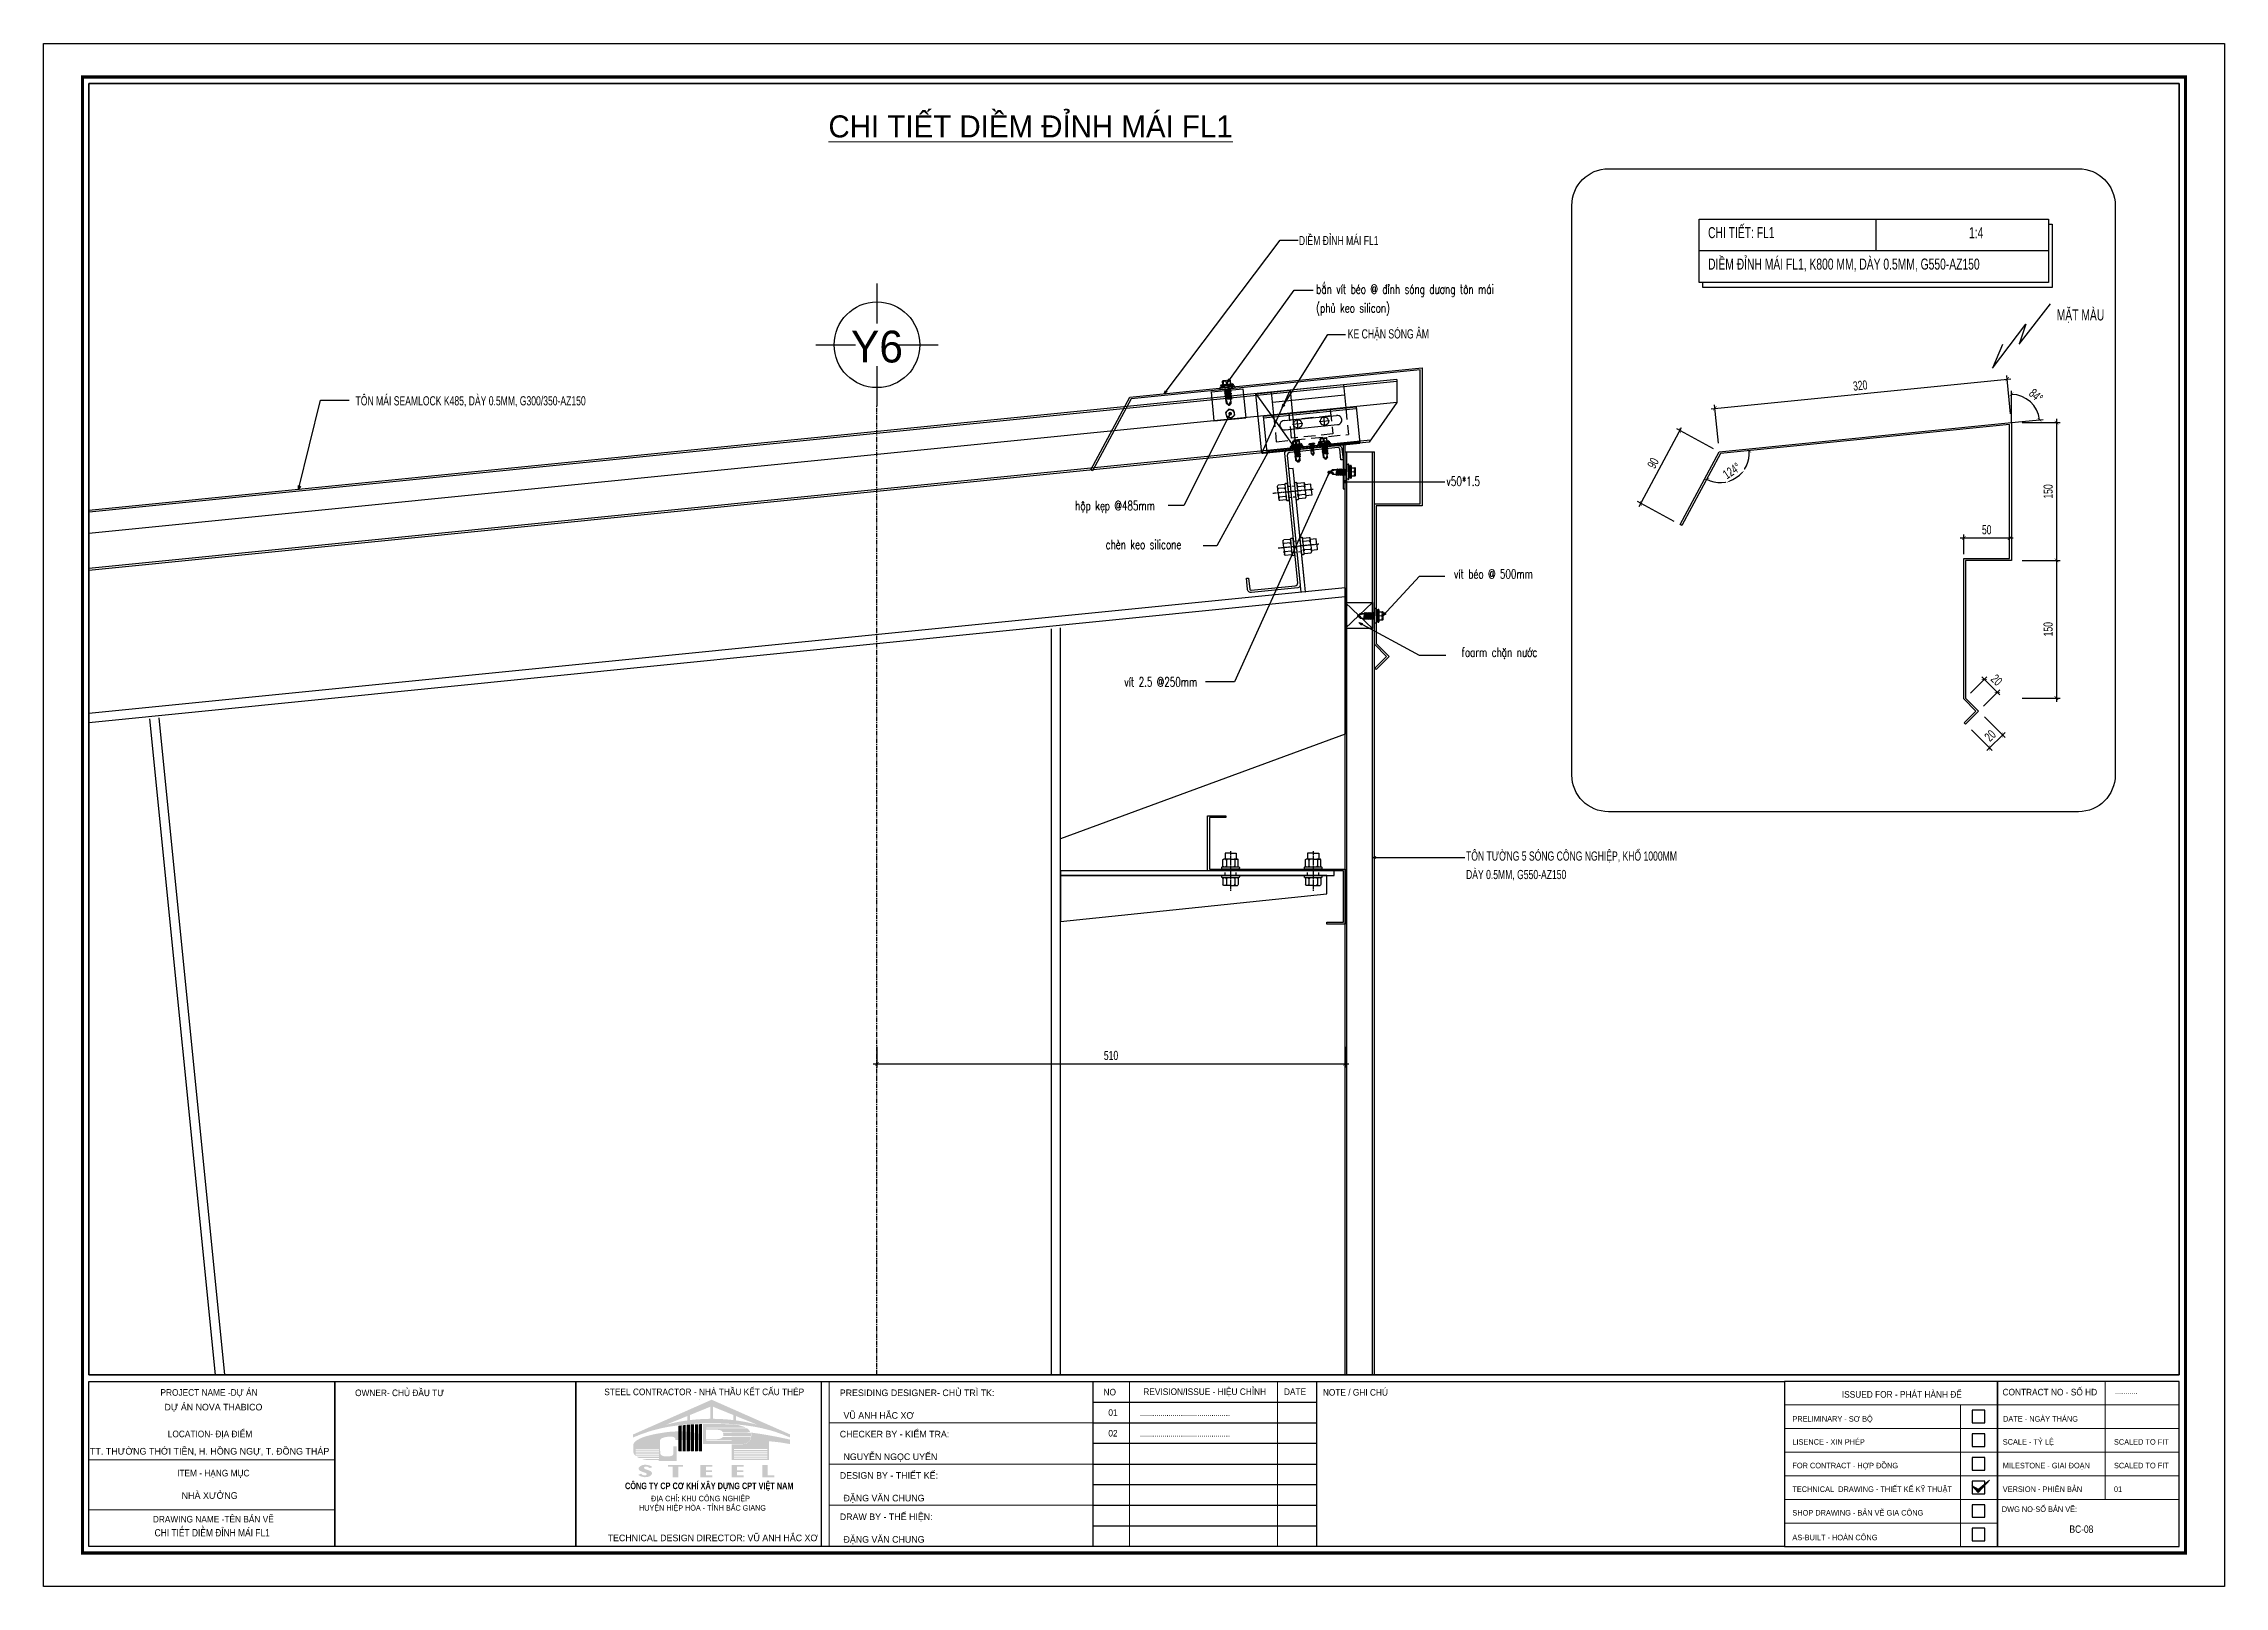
# Model space of a CAD drawing. Header units: inches. Extents: x 2 to 32666, y -5537 to 22.
# Drawn here: x 14866 to 15460, y -4125 to -3705 of the extents above; entities that cross this region are included whole.
import ezdxf
from ezdxf.enums import TextEntityAlignment as Align

# ---------------------------------------------------------------- set-up
doc = ezdxf.new("R2010")
doc.units = ezdxf.units.IN
doc.header["$MEASUREMENT"] = 0
for name, pattern in [('CENTER', [2, 1.25, -0.25, 0.25, -0.25]), ('CENTER2', [1.125, 0.75, -0.125, 0.125, -0.125]), ('DASHED2', [0.375, 0.25, -0.125]), ('HIDDEN', [0.375, 0.25, -0.125]), ('HIDDEN2', [4.7625, 3.175, -1.5875])]:
    doc.linetypes.add(name, pattern=pattern)
doc.layers.get('Defpoints').update_dxf_attribs({"lineweight": 9})
for name, color, linetype in [('1', 1, 'Continuous'), ('10H-khuat', 8, 'HIDDEN'), ('2', 2, 'Continuous'), ('251', 251, 'Continuous'), ('3', 3, 'Continuous'), ('4', 4, 'Continuous'), ('5', 5, 'Continuous'), ('6', 6, 'Continuous'), ('7', 7, 'Continuous'), ('8', 8, 'Continuous'), ('9', 9, 'Continuous'), ('BAO KHUNG', 31, 'Continuous'), ('DIM', 8, 'Continuous'), ('door', 7, 'Continuous'), ('Fast RSQ_A2 Frame$0$Khung ten', 4, 'Continuous'), ('Kyhieu', 7, 'Continuous'), ('NET IN', 3, 'Continuous'), ('STRUCTURE', 1, 'Continuous'), ('Tim truc', 8, 'Continuous'), ('Xago', 6, 'Continuous')]:
    doc.layers.add(name, color=color, linetype=linetype)
for name, color, linetype, lineweight in [('12H-Text', 3, 'Continuous', 15), ('2H-vua', 2, 'Continuous', 20), ('_TEXT', 3, 'Continuous', 13), ('DETAIL$0$S-Dim', 8, 'Continuous', 20), ('DETAIL$0$S-Hatch', 8, 'Continuous', 13), ('S-Hatch', 8, 'Continuous', 9)]:
    doc.layers.add(name, color=color, linetype=linetype, lineweight=lineweight)
doc.layers.add('Cover text', color=7, linetype='Continuous', true_color=0x52370f)
doc.styles.add('ARIAL-H', font='Vharial.ttf', dxfattribs={"width": 0.8})
doc.styles.add('AVO', font='VAVOB.TTF')
doc.styles.add('hung', font='vnsimli.shx', dxfattribs={"width": 0.7, "height": 520})
doc.styles.add('ST1', font='vnshx.shx', dxfattribs={"width": 0.7})
doc.styles.add('ST1H', font='vnshxh.shx', dxfattribs={"width": 0.7})
doc.styles.add('ST3', font='VHAVANB.TTF')
doc.styles.get("Standard").update_dxf_attribs({"font": 'arial.ttf'})
doc.styles.add('style1', font='VHAVAN.TTF')
doc.styles.add('STYLE2', font='VHAVAN.TTF')
doc.styles.add('TIEU DE', font='Vharialn.ttf')
doc.dimstyles.new('4', dxfattribs={"dimtxt": 2.5, "dimasz": 1, "dimexe": 1, "dimexo": 0, "dimgap": 1, "dimtad": 1, "dimdec": 0, "dimlfac": 4, "dimzin": 0, "dimdsep": 46, "dimtxsty": 'ST1', "dimblk": 'ARCHTICK', "dimcen": 1, "dimdle": 1, "dimclrd": 8, "dimclre": 8, "dimclrt": 3, "dimadec": 0, "dimazin": 0, "dimtfac": 1, "dimtdec": 0, "dimtix": 1, "dimtmove": 1, "dimatfit": 3, "dimldrblk": 'OPEN30', "dimfxl": 0.18, "dimtfill": 1, "dimtolj": 1, "dimtzin": 0, "dimlwd": -1, "dimlwe": -1, "dimarcsym": 2})
doc.dimstyles.get("Standard").update_dxf_attribs({"dimtxt": 0.18, "dimasz": 0.18, "dimexe": 0.18, "dimexo": 0.0625, "dimgap": 0.09, "dimtad": 0, "dimtih": 1, "dimtoh": 1, "dimdec": 4, "dimzin": 0, "dimdsep": 46, "dimtxsty": 'Standard', "dimcen": 0.09, "dimadec": 0, "dimazin": 0, "dimtfac": 1, "dimtdec": 4, "dimtofl": 0, "dimtmove": 0, "dimatfit": 3, "dimfxl": 1, "dimtolj": 1, "dimtzin": 0, "dimarcsym": 0})
pattern_1 = [(165, (-2929.86261, 4673.71054), (-0.028470095, -0.1062518409), [])]
pattern_2 = [(195, (-2929.86261, -4686.91054), (-0.028470095, 0.1062518409), [])]
pattern_3 = [(15, (2929.86261, 4673.71054), (0.028470095, -0.1062518409), [])]
pattern_4 = [(345, (2929.86261, -4686.91054), (0.028470095, 0.1062518409), [])]

msp = doc.modelspace()

# ---------------------------------------------------------------- texts
at = {"layer": '12H-Text', "style": 'hung', "width": 0.7}
for s, p in [('b¾n vÝt bÐo @ ®Ønh sãng d\xad¬ng t«n m¸i', (15212.3915, -3772.6123)), ('(phñ keo silicon)', (15212.3915, -3777.7297)), ('hép kÑp @485mm', (15146.7332, -3831.5369)), ('chÌn keo silicone', (15155.048, -3842.1224)), ('vÝt 2.5 @250mm', (15160.1392, -3879.5393))]:
    msp.add_text(s, height=2.5, dxfattribs=at).set_placement(p)
at = {"layer": '12H-Text', "char_height": 2.5, "width": 331.810854, "attachment_point": 5, "style": 'hung'}
for s, insert in [('v50*1.5', (15252.4522, -3823.6553)), ('vÝt bÐo @ 500mm', (15260.6709, -3848.8971)), ('foarm chÆn n\xadíc', (15262.3173, -3870.5039))]:
    msp.add_mtext(s, dxfattribs=dict(at, insert=insert))
at = {"layer": '3', "style": 'ST1H', "width": 0.7}
for s, p in [('diÒm ®Ønh m¸i fl1', (15207.6678, -3759.3861)), ('ke chÆn sãng ©m', (15221.0017, -3784.7893)), ('t«n m¸i seamlock k485, dµy 0.5mm, g300/350-az150', (14950.7353, -3803.0147)), ('t«n t\xadêng 5 sãng c«ng nghiÖp, khæ 1000mm', (15253.2094, -3926.9517)), ('dµy 0.5mm, g550-az150', (15253.2094, -3931.978))]:
    msp.add_text(s, height=2.5, dxfattribs=at).set_placement(p)
at = {"layer": '_TEXT', "style": 'ST3'}
msp.add_text('%%Uchi tiÕt diÒm ®Ønh m¸i fl1', height=6, dxfattribs=at).set_placement((15079.5494, -3730.057))
at = {"layer": 'Kyhieu', "color": 3, "ltscale": 10, "style": 'AVO'}
msp.add_text('Y6', height=8.66667, dxfattribs=at).set_placement((15092.7574, -3787.0002), align=Align.MIDDLE_CENTER)

# ---------------------------------------------------------------- blocks, each defined once
blk = doc.blocks.new('DETAIL$0$MARK')
at = {"layer": 'DETAIL$0$S-Hatch', "linetype": 'Continuous'}
h = blk.add_hatch(dxfattribs=at)
h.set_pattern_fill('ANSI31', color=256, scale=50, style=0)
h.paths.add_polyline_path([(1667850, -1156933), (1667909, -1156997), (1668012, -1156885), (1667913, -1156967)])
at = {"layer": 'DETAIL$0$S-Dim', "linetype": 'Continuous'}
blk.add_lwpolyline([(1667850, -1156933), (1667909, -1156997), (1668012, -1156885), (1667913, -1156967), (1667850, -1156933)], dxfattribs=at)
blk = doc.blocks.new('logo cpt')
at = {"layer": '2H-vua', "ltscale": 2}
h = blk.add_hatch(color=1, dxfattribs=at)
h.dxf.hatch_style = 1
edge = h.paths.add_edge_path()
edge.add_line((0, 0), (-59.3, -26.2))
edge.add_spline(control_points=[(-59.3, -26.2), (-59.3, -26.2), (-59.4, -26.2), (-59.4, -26.3), (-59.4, -26.3)], knot_values=[0, 0, 0, 0, 0.090528, 0.18293, 0.18293, 0.18293, 0.18293], degree=3, periodic=0)
edge.add_line((-59.4, -26.3), (-59.4, -28.4))
edge.add_spline(control_points=[(-59.4, -28.4), (-59.4, -28.4), (-59.4, -28.5), (-59.3, -28.5), (-59.3, -28.6), (-59.2, -28.5), (-59.2, -28.5)], knot_values=[0, 0, 0, 0, 0.068206, 0.126958, 0.189177, 0.244498, 0.244498, 0.244498, 0.244498], degree=3, periodic=0)
edge.add_line((-59.2, -28.5), (-57.4, -27.7))
edge.add_line((-57.4, -27.7), (-56, -27.2))
edge.add_line((-56, -27.2), (-54.9, -26.7))
edge.add_line((-54.9, -26.7), (-53.9, -26.3))
edge.add_line((-53.9, -26.3), (-52.4, -25.8))
edge.add_line((-52.4, -25.8), (-50.2, -25))
edge.add_line((-50.2, -25), (-49, -24.6))
edge.add_line((-49, -24.6), (-48, -24.2))
edge.add_line((-48, -24.2), (-46.2, -23.7))
edge.add_line((-46.2, -23.7), (-44.7, -23.2))
edge.add_line((-44.7, -23.2), (-43, -22.8))
edge.add_spline(control_points=[(-43, -22.8), (-40.8, -22.2), (-35.1, -20.8), (-24.5, -19.2), (-12.3, -18), (-3.7, -17.9), (0, -17.8)], knot_values=[0, 0, 0, 0, 6.689632, 17.790922, 32.231173, 43.398154, 43.398154, 43.398154, 43.398154], degree=3, periodic=0)
edge.add_spline(control_points=[(0, -17.8), (3.7, -17.9), (12.3, -18), (24.5, -19.2), (35.1, -20.8), (40.8, -22.2), (43, -22.8)], knot_values=[0, 0, 0, 0, 11.166981, 25.607232, 36.708522, 43.398154, 43.398154, 43.398154, 43.398154], degree=3, periodic=0)
edge.add_line((43, -22.8), (44.7, -23.2))
edge.add_line((44.7, -23.2), (46.2, -23.7))
edge.add_line((46.2, -23.7), (48, -24.2))
edge.add_line((48, -24.2), (49, -24.6))
edge.add_line((49, -24.6), (50.2, -25))
edge.add_line((50.2, -25), (52.4, -25.8))
edge.add_line((52.4, -25.8), (53.9, -26.3))
edge.add_line((53.9, -26.3), (54.9, -26.7))
edge.add_line((54.9, -26.7), (56, -27.2))
edge.add_line((56, -27.2), (57.4, -27.7))
edge.add_line((57.4, -27.7), (59.2, -28.5))
edge.add_spline(control_points=[(59.2, -28.5), (59.2, -28.5), (59.3, -28.6), (59.3, -28.5), (59.4, -28.5), (59.4, -28.4), (59.4, -28.4)], knot_values=[0, 0, 0, 0, 0.055322, 0.11754, 0.176292, 0.244498, 0.244498, 0.244498, 0.244498], degree=3, periodic=0)
edge.add_line((59.4, -28.4), (59.4, -26.3))
edge.add_spline(control_points=[(59.4, -26.3), (59.4, -26.3), (59.4, -26.2), (59.3, -26.2), (59.3, -26.2)], knot_values=[0, 0, 0, 0, 0.092401, 0.18293, 0.18293, 0.18293, 0.18293], degree=3, periodic=0)
edge.add_line((59.3, -26.2), (0, 0))
edge = h.paths.add_edge_path(flags=16)
edge.add_line((1, -5.3), (16.5, -11.6))
edge.add_line((16.5, -11.6), (16.5, -15.4))
edge.add_spline(control_points=[(16.5, -15.4), (13.9, -15.1), (8.7, -14.6), (3.5, -14.5), (1, -14.4)], knot_values=[18.676889, 18.676889, 18.676889, 18.676889, 26.68916, 34.246708, 34.246708, 34.246708, 34.246708], degree=3, periodic=0)
edge.add_line((1, -14.4), (1, -5.3))
edge = h.paths.add_edge_path(flags=16)
edge.add_line((-1, -5.3), (-1, -14.4))
edge.add_spline(control_points=[(-1, -14.4), (-3.5, -14.5), (-8.7, -14.6), (-13.9, -15.1), (-16.5, -15.4)], knot_values=[18.676889, 18.676889, 18.676889, 18.676889, 26.234437, 34.246708, 34.246708, 34.246708, 34.246708], degree=3, periodic=0)
edge.add_line((-16.5, -15.4), (-16.5, -11.6))
edge.add_line((-16.5, -11.6), (-1, -5.3))
edge = h.paths.add_edge_path(flags=16)
edge.add_line((18.5, -12.4), (34.8, -19))
edge.add_spline(control_points=[(34.8, -19), (32.4, -18.4), (27, -17), (21.5, -16.1), (18.5, -15.7)], knot_values=[0, 0, 0, 0, 7.661393, 16.695244, 16.695244, 16.695244, 16.695244], degree=3, periodic=0)
edge.add_line((18.5, -15.7), (18.5, -12.4))
edge = h.paths.add_edge_path(flags=16)
edge.add_line((-18.5, -12.4), (-18.5, -15.7))
edge.add_spline(control_points=[(-18.5, -15.7), (-21.5, -16.1), (-27, -17), (-32.4, -18.4), (-34.8, -19)], knot_values=[0, 0, 0, 0, 9.033851, 16.695244, 16.695244, 16.695244, 16.695244], degree=3, periodic=0)
edge.add_line((-34.8, -19), (-18.5, -12.4))
at = {"layer": '2H-vua', "ltscale": 2, "true_color": 0x0000bd}
h = blk.add_hatch(color=172, dxfattribs=at)
h.dxf.hatch_style = 1
edge = h.paths.add_edge_path()
edge.add_line((-26.5, -35.3), (-29, -35.3))
edge.add_line((-29, -35.3), (-29, -39.8))
edge.add_spline(control_points=[(-29, -39.8), (-29, -40.1), (-29, -40.5), (-29.1, -41.2), (-29.3, -41.8), (-29.8, -42.3), (-30.5, -42.5), (-31.2, -42.7), (-31.9, -42.7), (-32.8, -42.8), (-33.8, -42.9), (-34.9, -42.9), (-35.9, -42.8), (-36.8, -42.6), (-37.5, -42.3), (-38.1, -41.9), (-38.5, -41.4), (-38.8, -40.9), (-38.8, -40.5), (-38.8, -40.3), (-38.9, -40.2)], knot_values=[0, 0, 0, 0, 0.679106, 1.416411, 1.991685, 2.486653, 3.449332, 4.04487, 4.779635, 5.6579, 6.651397, 7.82701, 9.009902, 9.65126, 10.433258, 11.240547, 11.77736, 12.501996, 12.886685, 13.084173, 13.084173, 13.084173, 13.084173], degree=3, periodic=0)
edge.add_line((-38.9, -40.2), (-39.2, -31.8))
edge.add_spline(control_points=[(-39.2, -31.8), (-39.2, -31.6), (-39.2, -31.3), (-39.1, -30.8), (-39, -30.5), (-38.7, -29.8), (-37.7, -29.1), (-35.9, -28.4), (-33.9, -28.1), (-32, -27.9), (-30.8, -27.9), (-29.8, -28), (-29.2, -28.1), (-28.6, -28.2), (-28.2, -28.6), (-27.8, -28.8), (-27.6, -29.2), (-27.4, -29.5), (-27.4, -29.8), (-27.4, -30.1), (-27.5, -30.3), (-27.5, -30.4)], knot_values=[0, 0, 0, 0, 0.639974, 0.927001, 1.315485, 1.784934, 3.04414, 4.896322, 7.542101, 8.98199, 10.633425, 11.259738, 11.786572, 12.490614, 12.976547, 13.417104, 13.795301, 14.182315, 14.521901, 14.772084, 15.08434, 15.08434, 15.08434, 15.08434], degree=3, periodic=0)
edge.add_line((-27.5, -30.4), (-25.1, -30.4))
edge.add_spline(control_points=[(-25.1, -30.4), (-25.1, -28.2), (-25.1, -26.1), (-25.1, -24)], knot_values=[1.660641, 1.660641, 1.660641, 1.660641, 2.000673, 2.000673, 2.000673, 2.000673], weights=[1, 1, 1, 1], degree=3, periodic=0)
edge.add_spline(control_points=[(-25.1, -24), (-25.9, -24), (-28.9, -24), (-33.6, -24.4), (-40.9, -25.6), (-48.3, -27), (-54.8, -29.4), (-57.8, -31.5), (-58.7, -32.6), (-58.9, -32.9)], knot_values=[0, 0, 0, 0, 2.488239, 8.970845, 14.111923, 24.664854, 31.502662, 34.620973, 35.647344, 35.647344, 35.647344, 35.647344], degree=3, periodic=0)
edge.add_spline(control_points=[(-58.9, -32.9), (-59, -33.1), (-59.1, -33.4), (-59.2, -33.8), (-59.2, -33.9)], knot_values=[0, 0, 0, 0, 0.649396, 1.111903, 1.111903, 1.111903, 1.111903], degree=3, periodic=0)
edge.add_line((-59.2, -33.9), (-59.2, -39.7))
edge.add_spline(control_points=[(-59.2, -39.7), (-59.1, -40.2), (-58.8, -41.3), (-57.9, -42), (-57.5, -42.3)], knot_values=[0, 0, 0, 0, 1.615996, 3.213839, 3.213839, 3.213839, 3.213839], degree=3, periodic=0)
edge.add_line((-57.5, -42.3), (-39.9, -42.3))
edge.add_line((-39.9, -42.3), (-39.9, -43.1))
edge.add_line((-39.9, -43.1), (-56.6, -43.1))
edge.add_spline(control_points=[(-56.6, -43.1), (-56.1, -43.5), (-55.6, -43.8), (-55, -44)], knot_values=[4.464767, 4.464767, 4.464767, 4.464767, 6.233584, 6.233584, 6.233584, 6.233584], degree=3, periodic=0)
edge.add_line((-55, -44), (-39.9, -44))
edge.add_line((-39.9, -44), (-39.9, -44.8))
edge.add_line((-39.9, -44.8), (-52.7, -44.8))
edge.add_spline(control_points=[(-52.7, -44.8), (-52.1, -45), (-50.8, -45.4), (-49.5, -45.5), (-48.8, -45.6)], knot_values=[0, 0, 0, 0, 1.969376, 3.947208, 3.947208, 3.947208, 3.947208], degree=3, periodic=0)
edge.add_line((-48.8, -45.6), (-40, -45.6))
edge.add_line((-40, -45.6), (-40, -46.3))
edge.add_line((-40, -46.3), (-26.5, -46.3))
edge.add_line((-26.5, -46.3), (-26.5, -35.3))
h.paths.add_polyline_path([(-39.9, -41.5), (-57.6, -41.5), (-57.6, -40.7), (-39.9, -40.7)], flags=16)
h.paths.add_polyline_path([(-39.9, -39.9), (-57.6, -39.9), (-57.6, -39.1), (-39.9, -39.1)], flags=16)
h.paths.add_polyline_path([(-39.9, -38.2), (-57.6, -38.2), (-57.6, -37.4), (-39.9, -37.4)], flags=16)
edge = h.paths.add_edge_path()
edge.add_spline(control_points=[(-22, -30.4), (-22, -28.3), (-22, -26.2), (-22, -24)], knot_values=[1.658755, 1.658755, 1.658755, 1.658755, 1.987897, 1.987897, 1.987897, 1.987897], weights=[1, 1, 1, 1], degree=3, periodic=0)
edge.add_spline(control_points=[(-22, -24), (-22.1, -24), (-22.4, -24), (-22.6, -24), (-22.7, -24)], knot_values=[38.051452, 38.051452, 38.051452, 38.051452, 38.385889, 38.719297, 38.719297, 38.719297, 38.719297], degree=3, periodic=0)
edge.add_spline(control_points=[(-22.7, -24), (-22.7, -26.1), (-22.7, -28.3), (-22.7, -30.4)], knot_values=[0.65234, 0.65234, 0.65234, 0.65234, 0.984869, 0.984869, 0.984869, 0.984869], weights=[1, 1, 1, 1], degree=3, periodic=0)
edge.add_line((-22.7, -30.4), (-22, -30.4))
edge = h.paths.add_edge_path()
edge.add_spline(control_points=[(-18.9, -27.3), (-18.9, -26.3), (-18.9, -25.2), (-18.9, -24.2)], knot_values=[1.815146, 1.815146, 1.815146, 1.815146, 1.972104, 1.972104, 1.972104, 1.972104], weights=[1, 1, 1, 1], degree=3, periodic=0)
edge.add_spline(control_points=[(-18.9, -24.2), (-19.2, -24.2), (-19.4, -24.1), (-19.6, -24.1)], knot_values=[41.123651, 41.123651, 41.123651, 41.123651, 41.826885, 41.826885, 41.826885, 41.826885], degree=3, periodic=0)
edge.add_spline(control_points=[(-19.6, -24.1), (-19.6, -26.2), (-19.6, -28.3), (-19.6, -30.4)], knot_values=[0.650819, 0.650819, 0.650819, 0.650819, 0.970014, 0.970014, 0.970014, 0.970014], weights=[1, 1, 1, 1], degree=3, periodic=0)
edge.add_line((-19.6, -30.4), (-18.9, -30.4))
edge.add_spline(control_points=[(-18.9, -30.4), (-18.9, -29.4), (-18.9, -28.3), (-18.9, -27.3)], knot_values=[1.657232, 1.657232, 1.657232, 1.657232, 1.815146, 1.815146, 1.815146, 1.815146], weights=[1, 1, 1, 1], degree=3, periodic=0)
edge = h.paths.add_edge_path()
edge.add_spline(control_points=[(-15.8, -27.5), (-15.8, -26.5), (-15.8, -25.5), (-15.8, -24.5)], knot_values=[1.804407, 1.804407, 1.804407, 1.804407, 1.950128, 1.950128, 1.950128, 1.950128], weights=[1, 1, 1, 1], degree=3, periodic=0)
edge.add_spline(control_points=[(-15.8, -24.5), (-15.9, -24.5), (-15.9, -24.5), (-15.9, -24.5)], knot_values=[44.85263, 44.85263, 44.85263, 44.85263, 44.946366, 44.946366, 44.946366, 44.946366], degree=3, periodic=0)
edge.add_spline(control_points=[(-15.9, -24.5), (-15.9, -24.5), (-16.1, -24.5), (-16.3, -24.4), (-16.5, -24.4)], knot_values=[44.245123, 44.245123, 44.245123, 44.245123, 44.297839, 44.85263, 44.85263, 44.85263, 44.85263], degree=3, periodic=0)
edge.add_spline(control_points=[(-16.5, -24.4), (-16.5, -24.7), (-16.5, -25), (-16.5, -25.3)], knot_values=[0.905266, 0.905266, 0.905266, 0.905266, 0.949016, 0.949016, 0.949016, 0.949016], weights=[1, 1, 1, 1], degree=3, periodic=0)
edge.add_spline(control_points=[(-16.5, -25.3), (-16.5, -27), (-16.5, -28.7), (-16.5, -30.4)], knot_values=[0.6495, 0.6495, 0.6495, 0.6495, 0.905266, 0.905266, 0.905266, 0.905266], weights=[1, 1, 1, 1], degree=3, periodic=0)
edge.add_line((-16.5, -30.4), (-15.8, -30.4))
edge.add_spline(control_points=[(-15.8, -30.4), (-15.8, -29.9), (-15.8, -29.5), (-15.8, -29.1)], knot_values=[1.656067, 1.656067, 1.656067, 1.656067, 1.723738, 1.723738, 1.723738, 1.723738], weights=[1, 1, 1, 1], degree=3, periodic=0)
edge.add_spline(control_points=[(-15.8, -29.1), (-15.8, -28.5), (-15.8, -28), (-15.8, -27.5)], knot_values=[1.723738, 1.723738, 1.723738, 1.723738, 1.804404, 1.804404, 1.804404, 1.804404], weights=[1, 1, 1, 1], degree=3, periodic=0)
edge.add_spline(control_points=[(-15.8, -27.5), (-15.8, -27.5), (-15.8, -27.5), (-15.8, -27.5)], knot_values=[1.804404, 1.804404, 1.804404, 1.804404, 1.804407, 1.804407, 1.804407, 1.804407], weights=[1, 1, 1, 1], degree=3, periodic=0)
edge = h.paths.add_edge_path()
edge.add_spline(control_points=[(-12.7, -28), (-12.7, -27), (-12.7, -26.1), (-12.7, -25.1)], knot_values=[1.776179, 1.776179, 1.776179, 1.776179, 1.920589, 1.920589, 1.920589, 1.920589], weights=[1, 1, 1, 1], degree=3, periodic=0)
edge.add_spline(control_points=[(-12.7, -25.1), (-13, -25), (-13.2, -25), (-13.4, -24.9)], knot_values=[47.389322, 47.389322, 47.389322, 47.389322, 48.075391, 48.075391, 48.075391, 48.075391], degree=3, periodic=0)
edge.add_spline(control_points=[(-13.4, -24.9), (-13.4, -24.9), (-13.4, -24.9), (-13.4, -24.9)], knot_values=[47.389171, 47.389171, 47.389171, 47.389171, 47.389322, 47.389322, 47.389322, 47.389322], degree=3, periodic=0)
edge.add_spline(control_points=[(-13.4, -24.9), (-13.4, -25.4), (-13.4, -25.8), (-13.4, -26.3)], knot_values=[0.854166, 0.854166, 0.854166, 0.854166, 0.920674, 0.920674, 0.920674, 0.920674], weights=[1, 1, 1, 1], degree=3, periodic=0)
edge.add_spline(control_points=[(-13.4, -26.3), (-13.4, -26.6), (-13.4, -26.8), (-13.4, -27.1)], knot_values=[0.813011, 0.813011, 0.813011, 0.813011, 0.854166, 0.854166, 0.854166, 0.854166], weights=[1, 1, 1, 1], degree=3, periodic=0)
edge.add_spline(control_points=[(-13.4, -27.1), (-13.4, -27.3), (-13.4, -27.5), (-13.4, -27.7)], knot_values=[0.785786, 0.785786, 0.785786, 0.785786, 0.813011, 0.813011, 0.813011, 0.813011], weights=[1, 1, 1, 1], degree=3, periodic=0)
edge.add_spline(control_points=[(-13.4, -27.7), (-13.4, -28.6), (-13.4, -29.5), (-13.4, -30.4)], knot_values=[0.649905, 0.649905, 0.649905, 0.649905, 0.785786, 0.785786, 0.785786, 0.785786], weights=[1, 1, 1, 1], degree=3, periodic=0)
edge.add_spline(control_points=[(-13.4, -30.4), (-13.4, -30.4), (-13.4, -30.4), (-13.4, -30.4)], knot_values=[0.648777, 0.648777, 0.648777, 0.648777, 0.649905, 0.649905, 0.649905, 0.649905], weights=[1, 1, 1, 1], degree=3, periodic=0)
edge.add_line((-13.4, -30.4), (-12.7, -30.4))
edge.add_spline(control_points=[(-12.7, -30.4), (-12.7, -30), (-12.7, -29.7), (-12.7, -29.3)], knot_values=[1.655439, 1.655439, 1.655439, 1.655439, 1.710581, 1.710581, 1.710581, 1.710581], weights=[1, 1, 1, 1], degree=3, periodic=0)
edge.add_spline(control_points=[(-12.7, -29.3), (-12.7, -29), (-12.7, -28.8), (-12.7, -28.5)], knot_values=[1.710581, 1.710581, 1.710581, 1.710581, 1.752409, 1.752409, 1.752409, 1.752409], weights=[1, 1, 1, 1], degree=3, periodic=0)
edge.add_spline(control_points=[(-12.7, -28.5), (-12.7, -28.3), (-12.7, -28.2), (-12.7, -28)], knot_values=[1.752409, 1.752409, 1.752409, 1.752409, 1.776179, 1.776179, 1.776179, 1.776179], weights=[1, 1, 1, 1], degree=3, periodic=0)
edge = h.paths.add_edge_path()
edge.add_spline(control_points=[(-9.7, -25.8), (-9.8, -25.8), (-10, -25.7), (-10.2, -25.6), (-10.3, -25.6)], knot_values=[0, 0, 0, 0, 0.271115, 0.703489, 0.703489, 0.703489, 0.703489], degree=3, periodic=0)
edge.add_spline(control_points=[(-10.3, -25.6), (-10.3, -25.8), (-10.3, -26), (-10.3, -26.3)], knot_values=[0.854515, 0.854515, 0.854515, 0.854515, 0.88662, 0.88662, 0.88662, 0.88662], weights=[1, 1, 1, 1], degree=3, periodic=0)
edge.add_spline(control_points=[(-10.3, -26.3), (-10.3, -26.3), (-10.3, -26.3), (-10.3, -26.4)], knot_values=[0.848481, 0.848481, 0.848481, 0.848481, 0.854515, 0.854515, 0.854515, 0.854515], weights=[1, 1, 1, 1], degree=3, periodic=0)
edge.add_spline(control_points=[(-10.3, -26.4), (-10.3, -26.7), (-10.3, -27.1), (-10.3, -27.5)], knot_values=[0.794629, 0.794629, 0.794629, 0.794629, 0.848481, 0.848481, 0.848481, 0.848481], weights=[1, 1, 1, 1], degree=3, periodic=0)
edge.add_spline(control_points=[(-10.3, -27.5), (-10.3, -28.5), (-10.3, -29.4), (-10.3, -30.4)], knot_values=[0.64839, 0.64839, 0.64839, 0.64839, 0.794629, 0.794629, 0.794629, 0.794629], weights=[1, 1, 1, 1], degree=3, periodic=0)
edge.add_line((-10.3, -30.4), (-9.7, -30.4))
edge.add_spline(control_points=[(-9.7, -30.4), (-9.7, -30.3), (-9.7, -30.2), (-9.7, -30.1)], knot_values=[1.654916, 1.654916, 1.654916, 1.654916, 1.670697, 1.670697, 1.670697, 1.670697], weights=[1, 1, 1, 1], degree=3, periodic=0)
edge.add_spline(control_points=[(-9.7, -30.1), (-9.7, -29.3), (-9.7, -28.6), (-9.7, -27.8)], knot_values=[1.670697, 1.670697, 1.670697, 1.670697, 1.782814, 1.782814, 1.782814, 1.782814], weights=[1, 1, 1, 1], degree=3, periodic=0)
edge.add_spline(control_points=[(-9.7, -27.8), (-9.7, -27.2), (-9.7, -26.5), (-9.7, -25.8)], knot_values=[1.782814, 1.782814, 1.782814, 1.782814, 1.882275, 1.882275, 1.882275, 1.882275], weights=[1, 1, 1, 1], degree=3, periodic=0)
at = {"layer": '2H-vua', "ltscale": 2}
h = blk.add_hatch(color=1, dxfattribs=at)
h.dxf.hatch_style = 1
edge = h.paths.add_edge_path()
edge.add_spline(control_points=[(-22.7, -30.4), (-22.7, -28.3), (-22.7, -26.1), (-22.7, -24)], knot_values=[0.65234, 0.65234, 0.65234, 0.65234, 0.984869, 0.984869, 0.984869, 0.984869], weights=[1, 1, 1, 1], degree=3, periodic=0)
edge.add_spline(control_points=[(-22.7, -24), (-22.7, -22.5), (-22.7, -21), (-22.7, -19.5)], knot_values=[0.984869, 0.984869, 0.984869, 0.984869, 1.216541, 1.216541, 1.216541, 1.216541], weights=[1, 1, 1, 1], degree=3, periodic=0)
edge.add_spline(control_points=[(-22.7, -19.5), (-22.7, -19.5), (-22.7, -19.5), (-22.7, -19.5), (-22.8, -19.4), (-22.8, -19.4), (-22.8, -19.4), (-22.8, -19.4)], knot_values=[1.216541, 1.216541, 1.216541, 1.216541, 1.259596, 1.296989, 1.345872, 1.376028, 1.41378, 1.41378, 1.41378, 1.41378], weights=[1, 1, 1, 1, 1, 1, 1, 1], degree=3, periodic=0)
edge.add_line((-22.8, -19.4), (-25, -19.7))
edge.add_spline(control_points=[(-25, -19.7), (-25, -19.7), (-25, -19.8), (-25.1, -19.8), (-25.1, -19.8), (-25.1, -19.9), (-25.1, -19.9)], knot_values=[2.217254, 2.217254, 2.217254, 2.217254, 2.274562, 2.326082, 2.37697, 2.409598, 2.409598, 2.409598, 2.409598], weights=[1, 1, 1, 1, 1, 1, 1], degree=3, periodic=0)
edge.add_spline(control_points=[(-25.1, -19.9), (-25.1, -21.2), (-25.1, -22.6), (-25.1, -24)], knot_values=[2.000673, 2.000673, 2.000673, 2.000673, 2.217254, 2.217254, 2.217254, 2.217254], weights=[1, 1, 1, 1], degree=3, periodic=0)
edge.add_spline(control_points=[(-25.1, -24), (-25.1, -26.1), (-25.1, -28.2), (-25.1, -30.4)], knot_values=[1.660641, 1.660641, 1.660641, 1.660641, 2.000673, 2.000673, 2.000673, 2.000673], weights=[1, 1, 1, 1], degree=3, periodic=0)
edge.add_spline(control_points=[(-25.1, -30.4), (-25.1, -33.2), (-25.1, -36), (-25.1, -38.8)], knot_values=[1.217254, 1.217254, 1.217254, 1.217254, 1.660641, 1.660641, 1.660641, 1.660641], weights=[1, 1, 1, 1], degree=3, periodic=0)
edge.add_spline(control_points=[(-25.1, -38.8), (-25.1, -38.8), (-25.1, -38.8), (-25, -38.9), (-25, -38.9), (-25, -38.9)], knot_values=[1, 1, 1, 1, 1.073403, 1.153898, 1.217254, 1.217254, 1.217254, 1.217254], weights=[1, 1, 1, 1, 1, 1], degree=3, periodic=0)
edge.add_spline(control_points=[(-25, -38.9), (-24.3, -38.9), (-23.5, -38.9), (-22.8, -38.9)], knot_values=[0, 0, 0, 0, 1, 1, 1, 1], weights=[1, 1, 1, 1], degree=3, periodic=0)
edge.add_spline(control_points=[(-22.8, -38.9), (-22.8, -38.9), (-22.8, -38.9), (-22.7, -38.8), (-22.7, -38.8), (-22.7, -38.8)], knot_values=[0, 0, 0, 0, 0.063356, 0.156751, 0.216541, 0.216541, 0.216541, 0.216541], weights=[1, 1, 1, 1, 1, 1], degree=3, periodic=0)
edge.add_spline(control_points=[(-22.7, -38.8), (-22.7, -36), (-22.7, -33.2), (-22.7, -30.4)], knot_values=[0.216541, 0.216541, 0.216541, 0.216541, 0.65234, 0.65234, 0.65234, 0.65234], weights=[1, 1, 1, 1], degree=3, periodic=0)
edge = h.paths.add_edge_path()
edge.add_spline(control_points=[(-19.6, -30.4), (-19.6, -28.3), (-19.6, -26.2), (-19.6, -24.1)], knot_values=[0.650819, 0.650819, 0.650819, 0.650819, 0.970014, 0.970014, 0.970014, 0.970014], weights=[1, 1, 1, 1], degree=3, periodic=0)
edge.add_spline(control_points=[(-19.6, -24.1), (-19.6, -22.5), (-19.6, -20.9), (-19.6, -19.2)], knot_values=[0.970014, 0.970014, 0.970014, 0.970014, 1.216541, 1.216541, 1.216541, 1.216541], weights=[1, 1, 1, 1], degree=3, periodic=0)
edge.add_spline(control_points=[(-19.6, -19.2), (-19.6, -19.2), (-19.6, -19.1), (-19.7, -19.1), (-19.7, -19.1), (-19.7, -19.1), (-19.8, -19.1), (-19.8, -19.1)], knot_values=[1.216541, 1.216541, 1.216541, 1.216541, 1.259596, 1.296989, 1.345872, 1.376028, 1.41378, 1.41378, 1.41378, 1.41378], weights=[1, 1, 1, 1, 1, 1, 1, 1], degree=3, periodic=0)
edge.add_line((-19.8, -19.1), (-21.9, -19.3))
edge.add_spline(control_points=[(-21.9, -19.3), (-21.9, -19.3), (-22, -19.3), (-22, -19.4), (-22, -19.4), (-22, -19.4), (-22, -19.5)], knot_values=[2.217254, 2.217254, 2.217254, 2.217254, 2.274562, 2.326082, 2.37697, 2.409598, 2.409598, 2.409598, 2.409598], weights=[1, 1, 1, 1, 1, 1, 1], degree=3, periodic=0)
edge.add_spline(control_points=[(-22, -19.5), (-22, -21), (-22, -22.5), (-22, -24)], knot_values=[1.987897, 1.987897, 1.987897, 1.987897, 2.217254, 2.217254, 2.217254, 2.217254], weights=[1, 1, 1, 1], degree=3, periodic=0)
edge.add_spline(control_points=[(-22, -24), (-22, -26.2), (-22, -28.3), (-22, -30.4)], knot_values=[1.658755, 1.658755, 1.658755, 1.658755, 1.987897, 1.987897, 1.987897, 1.987897], weights=[1, 1, 1, 1], degree=3, periodic=0)
edge.add_spline(control_points=[(-22, -30.4), (-22, -33.2), (-22, -36), (-22, -38.8)], knot_values=[1.217254, 1.217254, 1.217254, 1.217254, 1.658755, 1.658755, 1.658755, 1.658755], weights=[1, 1, 1, 1], degree=3, periodic=0)
edge.add_spline(control_points=[(-22, -38.8), (-22, -38.8), (-22, -38.8), (-22, -38.9), (-21.9, -38.9), (-21.9, -38.9)], knot_values=[1, 1, 1, 1, 1.073403, 1.153898, 1.217254, 1.217254, 1.217254, 1.217254], weights=[1, 1, 1, 1, 1, 1], degree=3, periodic=0)
edge.add_spline(control_points=[(-21.9, -38.9), (-21.2, -38.9), (-20.5, -38.9), (-19.8, -38.9)], knot_values=[0, 0, 0, 0, 1, 1, 1, 1], weights=[1, 1, 1, 1], degree=3, periodic=0)
edge.add_spline(control_points=[(-19.8, -38.9), (-19.7, -38.9), (-19.7, -38.9), (-19.6, -38.8), (-19.6, -38.8), (-19.6, -38.8)], knot_values=[0, 0, 0, 0, 0.063356, 0.156751, 0.216541, 0.216541, 0.216541, 0.216541], weights=[1, 1, 1, 1, 1, 1], degree=3, periodic=0)
edge.add_spline(control_points=[(-19.6, -38.8), (-19.6, -36), (-19.6, -33.2), (-19.6, -30.4)], knot_values=[0.216541, 0.216541, 0.216541, 0.216541, 0.650819, 0.650819, 0.650819, 0.650819], weights=[1, 1, 1, 1], degree=3, periodic=0)
edge = h.paths.add_edge_path()
edge.add_spline(control_points=[(-16.5, -30.4), (-16.5, -28.4), (-16.5, -26.4), (-16.5, -24.4)], knot_values=[0.6495, 0.6495, 0.6495, 0.6495, 0.949016, 0.949016, 0.949016, 0.949016], weights=[1, 1, 1, 1], degree=3, periodic=0)
edge.add_spline(control_points=[(-16.5, -24.4), (-16.5, -22.6), (-16.5, -20.8), (-16.5, -18.9)], knot_values=[0.949016, 0.949016, 0.949016, 0.949016, 1.216541, 1.216541, 1.216541, 1.216541], weights=[1, 1, 1, 1], degree=3, periodic=0)
edge.add_spline(control_points=[(-16.5, -18.9), (-16.5, -18.9), (-16.5, -18.8), (-16.6, -18.8), (-16.6, -18.8), (-16.6, -18.8), (-16.7, -18.8), (-16.7, -18.8)], knot_values=[1.216541, 1.216541, 1.216541, 1.216541, 1.259596, 1.296989, 1.345872, 1.376028, 1.41378, 1.41378, 1.41378, 1.41378], weights=[1, 1, 1, 1, 1, 1, 1, 1], degree=3, periodic=0)
edge.add_line((-16.7, -18.8), (-18.8, -19))
edge.add_spline(control_points=[(-18.8, -19), (-18.8, -19), (-18.9, -19), (-18.9, -19), (-18.9, -19.1), (-18.9, -19.1), (-18.9, -19.1)], knot_values=[2.217254, 2.217254, 2.217254, 2.217254, 2.274562, 2.326082, 2.37697, 2.409598, 2.409598, 2.409598, 2.409598], weights=[1, 1, 1, 1, 1, 1, 1], degree=3, periodic=0)
edge.add_spline(control_points=[(-18.9, -19.1), (-18.9, -20.8), (-18.9, -22.5), (-18.9, -24.2)], knot_values=[1.972104, 1.972104, 1.972104, 1.972104, 2.217254, 2.217254, 2.217254, 2.217254], weights=[1, 1, 1, 1], degree=3, periodic=0)
edge.add_spline(control_points=[(-18.9, -24.2), (-18.9, -26.3), (-18.9, -28.4), (-18.9, -30.4)], knot_values=[1.657232, 1.657232, 1.657232, 1.657232, 1.972104, 1.972104, 1.972104, 1.972104], weights=[1, 1, 1, 1], degree=3, periodic=0)
edge.add_spline(control_points=[(-18.9, -30.4), (-18.9, -33.2), (-18.9, -36), (-18.9, -38.8)], knot_values=[1.217254, 1.217254, 1.217254, 1.217254, 1.657232, 1.657232, 1.657232, 1.657232], weights=[1, 1, 1, 1], degree=3, periodic=0)
edge.add_spline(control_points=[(-18.9, -38.8), (-18.9, -38.8), (-18.9, -38.8), (-18.8, -38.9), (-18.8, -38.9), (-18.8, -38.9)], knot_values=[1, 1, 1, 1, 1.073403, 1.153898, 1.217254, 1.217254, 1.217254, 1.217254], weights=[1, 1, 1, 1, 1, 1], degree=3, periodic=0)
edge.add_spline(control_points=[(-18.8, -38.9), (-18.1, -38.9), (-17.4, -38.9), (-16.6, -38.9)], knot_values=[0, 0, 0, 0, 1, 1, 1, 1], weights=[1, 1, 1, 1], degree=3, periodic=0)
edge.add_spline(control_points=[(-16.6, -38.9), (-16.6, -38.9), (-16.6, -38.9), (-16.5, -38.8), (-16.5, -38.8), (-16.5, -38.8)], knot_values=[0, 0, 0, 0, 0.063356, 0.156751, 0.216541, 0.216541, 0.216541, 0.216541], weights=[1, 1, 1, 1, 1, 1], degree=3, periodic=0)
edge.add_spline(control_points=[(-16.5, -38.8), (-16.5, -36), (-16.5, -33.2), (-16.5, -30.4)], knot_values=[0.216541, 0.216541, 0.216541, 0.216541, 0.6495, 0.6495, 0.6495, 0.6495], weights=[1, 1, 1, 1], degree=3, periodic=0)
edge = h.paths.add_edge_path()
edge.add_spline(control_points=[(-13.4, -30.4), (-13.4, -26.7), (-13.4, -22.8), (-13.4, -18.7)], knot_values=[0.648777, 0.648777, 0.648777, 0.648777, 1.216541, 1.216541, 1.216541, 1.216541], weights=[1, 1, 1, 1], degree=3, periodic=0)
edge.add_spline(control_points=[(-13.4, -18.7), (-13.4, -18.7), (-13.4, -18.7), (-13.5, -18.6), (-13.5, -18.6), (-13.5, -18.6), (-13.5, -18.6), (-13.6, -18.6)], knot_values=[1.216541, 1.216541, 1.216541, 1.216541, 1.259596, 1.296989, 1.345872, 1.376028, 1.41378, 1.41378, 1.41378, 1.41378], weights=[1, 1, 1, 1, 1, 1, 1, 1], degree=3, periodic=0)
edge.add_line((-13.6, -18.6), (-15.7, -18.7))
edge.add_spline(control_points=[(-15.7, -18.7), (-15.7, -18.7), (-15.8, -18.7), (-15.8, -18.8), (-15.8, -18.8), (-15.8, -18.8), (-15.8, -18.9)], knot_values=[2.217254, 2.217254, 2.217254, 2.217254, 2.274562, 2.326082, 2.37697, 2.409598, 2.409598, 2.409598, 2.409598], weights=[1, 1, 1, 1, 1, 1, 1], degree=3, periodic=0)
edge.add_spline(control_points=[(-15.8, -18.9), (-15.8, -20.8), (-15.8, -22.7), (-15.8, -24.5)], knot_values=[1.950128, 1.950128, 1.950128, 1.950128, 2.217254, 2.217254, 2.217254, 2.217254], weights=[1, 1, 1, 1], degree=3, periodic=0)
edge.add_spline(control_points=[(-15.8, -24.5), (-15.8, -26.5), (-15.8, -28.5), (-15.8, -30.4)], knot_values=[1.656067, 1.656067, 1.656067, 1.656067, 1.950128, 1.950128, 1.950128, 1.950128], weights=[1, 1, 1, 1], degree=3, periodic=0)
edge.add_spline(control_points=[(-15.8, -30.4), (-15.8, -33.2), (-15.8, -36), (-15.8, -38.8)], knot_values=[1.217254, 1.217254, 1.217254, 1.217254, 1.656067, 1.656067, 1.656067, 1.656067], weights=[1, 1, 1, 1], degree=3, periodic=0)
edge.add_spline(control_points=[(-15.8, -38.8), (-15.8, -38.8), (-15.8, -38.8), (-15.7, -38.9), (-15.7, -38.9), (-15.7, -38.9)], knot_values=[1, 1, 1, 1, 1.073403, 1.153898, 1.217254, 1.217254, 1.217254, 1.217254], weights=[1, 1, 1, 1, 1, 1], degree=3, periodic=0)
edge.add_spline(control_points=[(-15.7, -38.9), (-15, -38.9), (-14.3, -38.9), (-13.6, -38.9)], knot_values=[0, 0, 0, 0, 1, 1, 1, 1], weights=[1, 1, 1, 1], degree=3, periodic=0)
edge.add_spline(control_points=[(-13.6, -38.9), (-13.5, -38.9), (-13.5, -38.9), (-13.4, -38.8), (-13.4, -38.8), (-13.4, -38.8)], knot_values=[0, 0, 0, 0, 0.063356, 0.156751, 0.216541, 0.216541, 0.216541, 0.216541], weights=[1, 1, 1, 1, 1, 1], degree=3, periodic=0)
edge.add_spline(control_points=[(-13.4, -38.8), (-13.4, -36), (-13.4, -33.2), (-13.4, -30.4)], knot_values=[0.216541, 0.216541, 0.216541, 0.216541, 0.648777, 0.648777, 0.648777, 0.648777], weights=[1, 1, 1, 1], degree=3, periodic=0)
edge = h.paths.add_edge_path()
edge.add_spline(control_points=[(-10.3, -30.4), (-10.3, -28.8), (-10.3, -27.2), (-10.3, -25.6)], knot_values=[0.648359, 0.648359, 0.648359, 0.648359, 0.88662, 0.88662, 0.88662, 0.88662], weights=[1, 1, 1, 1], degree=3, periodic=0)
edge.add_spline(control_points=[(-10.3, -25.6), (-10.3, -23.3), (-10.3, -21), (-10.3, -18.6)], knot_values=[0.88662, 0.88662, 0.88662, 0.88662, 1.216541, 1.216541, 1.216541, 1.216541], weights=[1, 1, 1, 1], degree=3, periodic=0)
edge.add_spline(control_points=[(-10.3, -18.6), (-10.3, -18.6), (-10.4, -18.6), (-10.4, -18.5), (-10.4, -18.5), (-10.4, -18.5), (-10.5, -18.5), (-10.5, -18.5)], knot_values=[1.216541, 1.216541, 1.216541, 1.216541, 1.259596, 1.296989, 1.345872, 1.376028, 1.41378, 1.41378, 1.41378, 1.41378], weights=[1, 1, 1, 1, 1, 1, 1, 1], degree=3, periodic=0)
edge.add_line((-10.5, -18.5), (-12.6, -18.6))
edge.add_spline(control_points=[(-12.6, -18.6), (-12.6, -18.6), (-12.7, -18.6), (-12.7, -18.6), (-12.7, -18.7), (-12.7, -18.7), (-12.7, -18.7)], knot_values=[2.217254, 2.217254, 2.217254, 2.217254, 2.274562, 2.326082, 2.37697, 2.409598, 2.409598, 2.409598, 2.409598], weights=[1, 1, 1, 1, 1, 1, 1], degree=3, periodic=0)
edge.add_spline(control_points=[(-12.7, -18.7), (-12.7, -20.9), (-12.7, -23), (-12.7, -25.1)], knot_values=[1.920589, 1.920589, 1.920589, 1.920589, 2.217254, 2.217254, 2.217254, 2.217254], weights=[1, 1, 1, 1], degree=3, periodic=0)
edge.add_spline(control_points=[(-12.7, -25.1), (-12.7, -26.9), (-12.7, -28.7), (-12.7, -30.4)], knot_values=[1.655439, 1.655439, 1.655439, 1.655439, 1.920589, 1.920589, 1.920589, 1.920589], weights=[1, 1, 1, 1], degree=3, periodic=0)
edge.add_spline(control_points=[(-12.7, -30.4), (-12.7, -33.2), (-12.7, -36), (-12.7, -38.8)], knot_values=[1.217254, 1.217254, 1.217254, 1.217254, 1.655439, 1.655439, 1.655439, 1.655439], weights=[1, 1, 1, 1], degree=3, periodic=0)
edge.add_spline(control_points=[(-12.7, -38.8), (-12.7, -38.8), (-12.7, -38.8), (-12.7, -38.9), (-12.6, -38.9), (-12.6, -38.9)], knot_values=[1, 1, 1, 1, 1.073403, 1.153898, 1.217254, 1.217254, 1.217254, 1.217254], weights=[1, 1, 1, 1, 1, 1], degree=3, periodic=0)
edge.add_spline(control_points=[(-12.6, -38.9), (-11.9, -38.9), (-11.2, -38.9), (-10.5, -38.9)], knot_values=[0, 0, 0, 0, 1, 1, 1, 1], weights=[1, 1, 1, 1], degree=3, periodic=0)
edge.add_spline(control_points=[(-10.5, -38.9), (-10.5, -38.9), (-10.4, -38.9), (-10.3, -38.8), (-10.3, -38.8), (-10.3, -38.8)], knot_values=[0, 0, 0, 0, 0.063356, 0.156751, 0.216541, 0.216541, 0.216541, 0.216541], weights=[1, 1, 1, 1, 1, 1], degree=3, periodic=0)
edge.add_spline(control_points=[(-10.3, -38.8), (-10.3, -36), (-10.3, -33.2), (-10.3, -30.4)], knot_values=[0.216541, 0.216541, 0.216541, 0.216541, 0.648359, 0.648359, 0.648359, 0.648359], weights=[1, 1, 1, 1], degree=3, periodic=0)
edge = h.paths.add_edge_path()
edge.add_spline(control_points=[(-7.3, -38.8), (-7.3, -32.4), (-7.3, -26), (-7.3, -18.5)], knot_values=[0.216541, 0.216541, 0.216541, 0.216541, 1.216541, 1.216541, 1.216541, 1.216541], weights=[1, 1, 1, 1], degree=3, periodic=0)
edge.add_spline(control_points=[(-7.3, -18.5), (-7.3, -18.5), (-7.3, -18.5), (-7.3, -18.4), (-7.3, -18.4), (-7.4, -18.4), (-7.4, -18.4), (-7.4, -18.4)], knot_values=[1.216541, 1.216541, 1.216541, 1.216541, 1.259596, 1.296989, 1.345872, 1.376028, 1.41378, 1.41378, 1.41378, 1.41378], weights=[1, 1, 1, 1, 1, 1, 1, 1], degree=3, periodic=0)
edge.add_line((-7.4, -18.4), (-9.6, -18.5))
edge.add_spline(control_points=[(-9.6, -18.5), (-9.6, -18.5), (-9.6, -18.5), (-9.7, -18.5), (-9.7, -18.5), (-9.7, -18.6), (-9.7, -18.6)], knot_values=[2.217254, 2.217254, 2.217254, 2.217254, 2.274562, 2.326082, 2.37697, 2.409598, 2.409598, 2.409598, 2.409598], weights=[1, 1, 1, 1, 1, 1, 1], degree=3, periodic=0)
edge.add_spline(control_points=[(-9.7, -18.6), (-9.7, -21.1), (-9.7, -23.5), (-9.7, -25.8)], knot_values=[1.882275, 1.882275, 1.882275, 1.882275, 2.217254, 2.217254, 2.217254, 2.217254], weights=[1, 1, 1, 1], degree=3, periodic=0)
edge.add_spline(control_points=[(-9.7, -25.8), (-9.7, -27.4), (-9.7, -28.9), (-9.7, -30.4)], knot_values=[1.654916, 1.654916, 1.654916, 1.654916, 1.882275, 1.882275, 1.882275, 1.882275], weights=[1, 1, 1, 1], degree=3, periodic=0)
edge.add_spline(control_points=[(-9.7, -30.4), (-9.7, -33.3), (-9.7, -36), (-9.7, -38.8)], knot_values=[1.217254, 1.217254, 1.217254, 1.217254, 1.654916, 1.654916, 1.654916, 1.654916], weights=[1, 1, 1, 1], degree=3, periodic=0)
edge.add_spline(control_points=[(-9.7, -38.8), (-9.7, -38.8), (-9.7, -38.8), (-9.6, -38.9), (-9.5, -38.9), (-9.5, -38.9)], knot_values=[1, 1, 1, 1, 1.073403, 1.153898, 1.217254, 1.217254, 1.217254, 1.217254], weights=[1, 1, 1, 1, 1, 1], degree=3, periodic=0)
edge.add_spline(control_points=[(-9.5, -38.9), (-8.8, -38.9), (-8.1, -38.9), (-7.4, -38.9)], knot_values=[0, 0, 0, 0, 1, 1, 1, 1], weights=[1, 1, 1, 1], degree=3, periodic=0)
edge.add_spline(control_points=[(-7.4, -38.9), (-7.4, -38.9), (-7.3, -38.9), (-7.3, -38.8), (-7.3, -38.8), (-7.3, -38.8)], knot_values=[0, 0, 0, 0, 0.063356, 0.156751, 0.216541, 0.216541, 0.216541, 0.216541], weights=[1, 1, 1, 1, 1, 1], degree=3, periodic=0)
h = blk.add_hatch(color=1, dxfattribs=at)
h.dxf.hatch_style = 1
edge = h.paths.add_edge_path()
edge.add_line((19.9, -19.1), (14.5, -18.5))
edge.add_line((14.5, -18.5), (-6.5, -18.4))
edge.add_spline(control_points=[(-6.5, -18.4), (-6.5, -18.4), (-6.6, -18.5), (-6.6, -18.5), (-6.6, -18.6)], knot_values=[0, 0, 0, 0, 0.089636, 0.182425, 0.182425, 0.182425, 0.182425], degree=3, periodic=0)
edge.add_line((-6.6, -18.6), (-6.6, -33.4))
edge.add_spline(control_points=[(-6.6, -33.4), (-6.6, -33.4), (-6.6, -33.5), (-6.5, -33.5), (-6.5, -33.5), (-6.5, -33.5), (-6.4, -33.5)], knot_values=[0, 0, 0, 0, 0.063097, 0.129174, 0.168297, 0.212544, 0.212544, 0.212544, 0.212544], degree=3, periodic=0)
edge.add_line((-6.4, -33.5), (23.7, -33.5))
edge.add_line((23.7, -33.5), (26.1, -33))
edge.add_line((26.1, -33), (28.3, -31.5))
edge.add_spline(control_points=[(28.3, -31.5), (28.3, -31.5), (28.3, -31.5), (28.3, -31.5), (28.3, -31.4), (28.3, -31.4), (28.3, -31.3), (28.2, -31.3), (28.2, -31.3)], knot_values=[0, 0, 0, 0, 0.033514, 0.084878, 0.12538, 0.170042, 0.238399, 0.300361, 0.300361, 0.300361, 0.300361], degree=3, periodic=0)
edge.add_line((28.2, -31.3), (-4, -31.3))
edge.add_line((-4, -31.3), (-4, -30.8))
edge.add_line((-4, -30.8), (28.7, -30.8))
edge.add_spline(control_points=[(28.7, -30.8), (28.8, -30.8), (28.8, -30.7), (28.8, -30.7), (28.8, -30.7)], knot_values=[0, 0, 0, 0, 0.062997, 0.106417, 0.106417, 0.106417, 0.106417], degree=3, periodic=0)
edge.add_line((28.8, -30.7), (29.4, -29.5))
edge.add_line((29.4, -29.5), (29.6, -28.2))
edge.add_spline(control_points=[(29.6, -28.2), (29.6, -28.2), (29.6, -28.2), (29.6, -28.2), (29.5, -28.1), (29.5, -28.1), (29.5, -28.1), (29.5, -28.1)], knot_values=[0, 0, 0, 0, 0.040884, 0.066218, 0.121229, 0.177164, 0.228289, 0.228289, 0.228289, 0.228289], degree=3, periodic=0)
edge.add_line((29.5, -28.1), (8.5, -28.1))
edge.add_spline(control_points=[(8.5, -28.1), (8.5, -28.1), (8.4, -28.1), (8.4, -28.1), (8.4, -28.1)], knot_values=[0, 0, 0, 0, 0.04899, 0.098332, 0.098332, 0.098332, 0.098332], degree=3, periodic=0)
edge.add_spline(control_points=[(8.4, -28.1), (8.4, -28.2), (8.2, -28.3), (8, -28.6), (7.6, -29), (7, -29.3), (6.2, -29.6), (5.3, -29.7), (4.5, -29.8), (4, -29.9), (3.7, -29.9), (3.6, -29.9)], knot_values=[0, 0, 0, 0, 0.236793, 0.682468, 1.105452, 1.89334, 2.59371, 3.796984, 4.419716, 4.981029, 5.354653, 5.354653, 5.354653, 5.354653], degree=3, periodic=0)
edge.add_line((3.6, -29.9), (-4.3, -29.9))
edge.add_line((-4.3, -29.9), (-4.3, -22.7))
edge.add_line((-4.3, -22.7), (3.5, -22.7))
edge.add_spline(control_points=[(3.5, -22.7), (3.9, -22.7), (4.4, -22.7), (5.2, -22.8), (5.9, -22.9), (6.6, -23.1), (7.3, -23.4), (7.9, -23.8), (8.1, -24.1), (8.2, -24.3), (8.2, -24.3), (8.3, -24.3), (8.3, -24.3)], knot_values=[0, 0, 0, 0, 0.993082, 1.739745, 2.298493, 3.065823, 3.99698, 4.603099, 5.061045, 5.12201, 5.173529, 5.228757, 5.228757, 5.228757, 5.228757], degree=3, periodic=0)
edge.add_line((8.3, -24.3), (29, -24.3))
edge.add_spline(control_points=[(29, -24.3), (29, -24.3), (29.1, -24.3), (29.1, -24.3), (29.1, -24.3), (29.2, -24.2), (29.2, -24.2), (29.1, -24.2), (29.1, -24.1)], knot_values=[0, 0, 0, 0, 0.046103, 0.098417, 0.146663, 0.186804, 0.226026, 0.264205, 0.264205, 0.264205, 0.264205], degree=3, periodic=0)
edge.add_line((29.1, -24.1), (28.1, -22.7))
edge.add_line((28.1, -22.7), (26.8, -21.6))
edge.add_spline(control_points=[(26.8, -21.6), (26.8, -21.6), (26.8, -21.6), (26.7, -21.6), (26.7, -21.6)], knot_values=[0, 0, 0, 0, 0.042818, 0.111912, 0.111912, 0.111912, 0.111912], degree=3, periodic=0)
edge.add_line((26.7, -21.6), (-4, -21.6))
edge.add_line((-4, -21.6), (-4, -21.1))
edge.add_line((-4, -21.1), (25.3, -21.1))
edge.add_spline(control_points=[(25.3, -21.1), (25.4, -21.1), (25.4, -21), (25.4, -21), (25.4, -20.9), (25.4, -20.8), (25.4, -20.8)], knot_values=[0, 0, 0, 0, 0.071409, 0.159101, 0.241153, 0.329355, 0.329355, 0.329355, 0.329355], degree=3, periodic=0)
edge.add_line((25.4, -20.8), (19.9, -19.1))
edge = h.paths.add_edge_path()
edge.add_spline(control_points=[(29.5, -24.8), (29.5, -24.8), (29.5, -24.8), (29.4, -24.8), (29.4, -24.8)], knot_values=[0, 0, 0, 0, 0.091948, 0.153924, 0.153924, 0.153924, 0.153924], degree=3, periodic=0)
edge.add_line((29.4, -24.8), (8.7, -24.8))
edge.add_spline(control_points=[(8.7, -24.8), (8.7, -24.8), (8.7, -24.8), (8.6, -24.8), (8.6, -24.9), (8.6, -24.9), (8.6, -24.9)], knot_values=[0, 0, 0, 0, 0.053288, 0.125117, 0.180133, 0.219055, 0.219055, 0.219055, 0.219055], degree=3, periodic=0)
edge.add_line((8.6, -24.9), (8.8, -26.1))
edge.add_line((8.8, -26.1), (8.7, -27.4))
edge.add_spline(control_points=[(8.7, -27.4), (8.7, -27.4), (8.7, -27.4), (8.7, -27.5), (8.7, -27.5), (8.8, -27.5)], knot_values=[0, 0, 0, 0, 0.069438, 0.130505, 0.174004, 0.174004, 0.174004, 0.174004], degree=3, periodic=0)
edge.add_line((8.8, -27.5), (29.6, -27.5))
edge.add_spline(control_points=[(29.6, -27.5), (29.6, -27.5), (29.6, -27.5), (29.7, -27.5), (29.7, -27.4), (29.7, -27.4), (29.7, -27.4)], knot_values=[0, 0, 0, 0, 0.025433, 0.075798, 0.12455, 0.16773, 0.16773, 0.16773, 0.16773], degree=3, periodic=0)
edge.add_line((29.7, -27.4), (29.8, -26.8))
edge.add_line((29.8, -26.8), (29.8, -26.3))
edge.add_line((29.8, -26.3), (29.7, -25.6))
edge.add_line((29.7, -25.6), (29.5, -24.8))
at = {"layer": '2H-vua', "ltscale": 2, "true_color": 0x0f8a40}
h = blk.add_hatch(color=116, dxfattribs=at)
h.dxf.hatch_style = 1
h.paths.add_polyline_path([(26.2, -24.4), (15.1, -24.4), (15.1, -24.7), (28.6, -24.7)])
h.paths.add_polyline_path([(59.2, -30.1), (48.7, -27.9), (41.4, -26.6), (36, -25.7), (29.7, -24.8), (29.9, -25.5), (30, -26.2), (30, -26.9), (29.9, -27.6), (15.1, -27.6), (15.1, -28), (29.8, -28), (29.6, -29.5), (29, -30.8), (15.1, -30.8), (15.1, -31.2), (28.8, -31.2), (26.3, -33.1), (23.3, -33.7), (15.1, -33.7), (15.1, -45.7), (43.5, -45.7), (43.5, -31.4), (43.6, -31.4), (51.3, -32.2), (59.2, -33.5)])
h.paths.add_polyline_path([(42.1, -37.3), (42.1, -38.1), (16.8, -38.1), (16.8, -37.3)], flags=16)
h.paths.add_polyline_path([(42.1, -39), (42.1, -39.8), (16.8, -39.8), (16.8, -39)], flags=16)
h.paths.add_polyline_path([(42.1, -40.6), (42.1, -41.4), (16.8, -41.4), (16.8, -40.6)], flags=16)
h.paths.add_polyline_path([(42.1, -42.3), (42.1, -43), (16.8, -43), (16.8, -42.3)], flags=16)
h.paths.add_polyline_path([(42.1, -43.9), (42.1, -44.6), (16.8, -44.6), (16.8, -43.9)], flags=16)
at = {"layer": '2H-vua', "ltscale": 2, "true_color": 0x0000bd}
h = blk.add_hatch(color=172, dxfattribs=at)
h.dxf.hatch_style = 1
edge = h.paths.add_edge_path()
edge.add_spline(control_points=[(-44.9, -50.9), (-45.3, -50.6), (-46, -50.2), (-47, -49.7), (-47.9, -49.5), (-48.8, -49.3), (-49.7, -49.2), (-50.6, -49.1), (-51.3, -49.3), (-52.1, -49.4), (-52.7, -49.6), (-53.2, -49.8), (-53.8, -50.1), (-54.2, -50.4), (-54.6, -50.8), (-54.9, -51.1), (-55.1, -51.4), (-55.2, -51.8), (-55.2, -52.1), (-55.2, -52.4), (-55.1, -52.7), (-54.9, -53), (-54.7, -53.3), (-54.4, -53.5), (-54.1, -53.8), (-53.6, -54), (-53, -54.3), (-52.4, -54.5), (-51.9, -54.7), (-51.2, -54.9), (-50.7, -55.1), (-50.2, -55.2), (-49.9, -55.4), (-49.7, -55.5), (-49.5, -55.7), (-49.4, -55.8), (-49.3, -56), (-49.2, -56.2), (-49.2, -56.4), (-49.2, -56.6), (-49.4, -56.8), (-49.5, -57), (-49.8, -57.1), (-50.2, -57.2), (-50.5, -57.2), (-51, -57.2), (-51.4, -57.2), (-51.9, -57), (-52.4, -56.8), (-53, -56.4), (-53.2, -56.1), (-53.4, -55.9), (-54.1, -56.2), (-54.8, -56.5), (-55.4, -56.8), (-55.3, -57), (-54.9, -57.2), (-54.3, -57.6), (-53.5, -58), (-52.5, -58.3), (-51.6, -58.4), (-50.9, -58.6), (-50.3, -58.6), (-49.7, -58.5), (-49, -58.5), (-48.3, -58.4), (-47.7, -58.1), (-47, -58), (-46.5, -57.6), (-46, -57.2), (-45.6, -56.8), (-45.3, -56.4), (-45.2, -56), (-45.2, -55.7), (-45.2, -55.4), (-45.3, -55.1), (-45.5, -54.7), (-45.7, -54.4), (-46.1, -54.1), (-46.5, -53.8), (-47.1, -53.6), (-47.8, -53.3), (-48.6, -53.1), (-49.3, -52.8), (-50, -52.6), (-50.5, -52.4), (-50.8, -52.2), (-51, -52), (-51, -51.8), (-51.1, -51.7), (-51.1, -51.5), (-51.1, -51.3), (-51.2, -51.2), (-51.1, -51.1), (-51, -50.9), (-50.9, -50.8), (-50.8, -50.8), (-50.6, -50.7), (-50.5, -50.6), (-50.2, -50.5), (-49.9, -50.5), (-49.6, -50.5), (-49.3, -50.5), (-49, -50.6), (-48.8, -50.6), (-48.4, -50.8), (-48.1, -50.9), (-47.9, -51), (-47.7, -51.2), (-47.4, -51.3), (-47.3, -51.5), (-47.1, -51.6), (-47, -51.7), (-47, -51.8), (-47, -51.8), (-47, -51.8), (-47, -51.8), (-47, -51.8), (-46.3, -51.5), (-45.6, -51.2), (-44.9, -50.9)], knot_values=[0, 0, 0, 0, 1.447851, 2.336455, 3.254431, 4.227893, 5.124373, 6.026567, 6.791467, 7.51224, 8.244296, 8.779704, 9.283818, 9.962407, 10.438112, 10.847724, 11.202546, 11.6783, 11.966949, 12.171906, 12.431336, 12.858074, 13.201618, 13.57173, 13.974014, 14.479049, 15.206049, 15.824977, 16.449715, 16.937464, 17.75695, 18.0917, 18.510079, 18.719721, 18.967687, 19.167373, 19.37378, 19.543834, 19.752043, 20.026306, 20.172046, 20.447935, 20.748057, 21.085119, 21.529418, 21.903963, 22.374034, 22.735889, 23.51874, 24.106479, 24.786868, 24.786868, 24.786868, 25.786868, 25.786868, 25.786868, 26.453262, 27.055585, 28.051565, 29.126926, 30.092709, 30.765504, 31.331643, 31.980434, 32.540966, 33.283233, 34.066121, 34.64706, 35.268395, 35.957239, 36.586541, 36.98973, 37.348526, 37.761656, 37.862766, 38.216354, 38.710296, 39.114395, 39.554612, 40.062074, 40.664956, 41.423081, 42.247024, 43.117878, 43.8459, 44.358286, 44.686981, 44.881358, 45.113581, 45.276309, 45.446798, 45.605841, 45.72951, 45.890056, 46.021724, 46.192209, 46.354534, 46.496371, 46.710574, 46.86595, 47.201984, 47.553917, 47.853485, 48.076372, 48.404379, 48.733346, 49.104513, 49.371296, 49.67508, 49.891116, 50.122669, 50.375113, 50.515393, 50.522432, 50.522432, 50.522432, 50.590649, 50.590649, 50.590649, 51.590649, 51.590649, 51.590649, 51.590649], weights=[1, 1, 1, 1, 1, 1, 1, 1, 1, 1, 1, 1, 1, 1, 1, 1, 1, 1, 1, 1, 1, 1, 1, 1, 1, 1, 1, 1, 1, 1, 1, 1, 1, 1, 1, 1, 1, 1, 1, 1, 1, 1, 1, 1, 1, 1, 1, 1, 1, 1, 1, 1, 1, 1, 1, 1, 1, 1, 1, 1, 1, 1, 1, 1, 1, 1, 1, 1, 1, 1, 1, 1, 1, 1, 1, 1, 1, 1, 1, 1, 1, 1, 1, 1, 1, 1, 1, 1, 1, 1, 1, 1, 1, 1, 1, 1, 1, 1, 1, 1, 1, 1, 1, 1, 1, 1, 1, 1, 1, 1, 1, 1, 1, 1, 1, 1, 1, 1, 1, 1, 1], degree=3, periodic=0)
h.paths.add_polyline_path([(-29.4, -50.7), (-33, -50.7), (-33, -49.4), (-21.6, -49.4), (-21.6, -50.7), (-25.3, -50.7), (-25.3, -58.6), (-29.4, -58.6)])
h.paths.add_polyline_path([(-8.5, -58.6), (0.5, -58.6), (0.5, -57.3), (-4.4, -57.3), (-4.4, -54.7), (0.2, -54.7), (0.2, -53.4), (-4.4, -53.4), (-4.4, -50.7), (0.5, -50.7), (0.5, -49.4), (-8.5, -49.4)])
h.paths.add_polyline_path([(15.1, -58.6), (24.1, -58.6), (24.1, -57.3), (19.2, -57.3), (19.2, -54.7), (23.9, -54.7), (23.9, -53.4), (19.2, -53.4), (19.2, -50.7), (24.1, -50.7), (24.1, -49.4), (15.1, -49.4)])
h.paths.add_polyline_path([(42.4, -49.4), (42.4, -57.3), (47.5, -57.3), (47.5, -58.6), (38.3, -58.6), (38.3, -49.4)])
blk = doc.blocks.new('kt kien truc 1')
blk.add_line((178.54, 50.8), (178.54, 50.8))
at = {"layer": '2', "color": 157, "linetype": 'Continuous'}
blk.add_lwpolyline([(0, 420), (594, 420), (594, 0), (0, 0)], close=True, dxfattribs=at)
at = {"layer": '251', "linetype": 'Continuous'}
for p, q in [((285.8, 50.19), (346.77, 50.19)), ((285.8, 44.56), (346.77, 44.56)), ((285.8, 38.94), (346.77, 38.94)), ((285.8, 33.31), (346.77, 33.31)), ((285.8, 27.69), (346.77, 27.69)), ((285.8, 22.06), (346.77, 22.06)), ((285.8, 16.44), (346.77, 16.44))]:
    blk.add_line(p, q, dxfattribs=at)
at = {"layer": '7', "color": 147, "linetype": 'Continuous'}
blk.add_lwpolyline([(12.33, 57.61), (581.67, 57.61), (581.67, 409.19), (12.33, 409.19)], close=True, dxfattribs=at)
at = {"layer": 'BAO KHUNG', "color": 7}
blk.add_line((346.77, 10.81), (346.77, 55.81), dxfattribs=at)
at = {"layer": 'BAO KHUNG', "color": 167, "linetype": 'Continuous', "const_width": 0.871}
blk.add_lwpolyline([(10.59, 9.07), (583.41, 9.07), (583.41, 410.93), (10.59, 410.93)], close=True, dxfattribs=at)
at = {"layer": 'BAO KHUNG', "color": 7}
for points in [[(12.33, 55.81), (79.28, 55.81), (79.28, 10.81), (12.33, 10.81)], [(79.28, 55.81), (144.95, 55.81), (144.95, 10.81), (79.28, 10.81)], [(144.95, 55.81), (285.8, 55.81), (285.8, 10.81), (144.95, 10.81)], [(211.89, 55.81), (474.14, 55.81), (474.14, 10.81), (211.89, 10.81)], [(474.14, 10.81), (532.16, 10.81), (532.16, 55.81), (474.14, 55.81)], [(532.16, 10.81), (581.67, 10.81), (581.67, 55.81), (532.16, 55.81)]]:
    blk.add_lwpolyline(points, close=True, dxfattribs=at)
at = {"layer": 'Fast RSQ_A2 Frame$0$Khung ten', "color": 7, "ltscale": 1000}
for points in [[(525.34, 44.51), (528.78, 44.51), (528.78, 47.96), (525.34, 47.96)], [(525.34, 38.09), (528.78, 38.09), (528.78, 41.53), (525.34, 41.53)], [(525.34, 31.66), (528.78, 31.66), (528.78, 35.1), (525.34, 35.1)], [(525.34, 25.23), (528.78, 25.23), (528.78, 28.67), (525.34, 28.67)], [(525.34, 18.8), (528.78, 18.8), (528.78, 22.24), (525.34, 22.24)], [(525.34, 12.37), (528.78, 12.37), (528.78, 15.81), (525.34, 15.81)]]:
    blk.add_lwpolyline(points, close=True, dxfattribs=at)
at = {"layer": 'S-Hatch'}
for p, q in [((213.95, 10.81), (213.95, 55.81)), ((295.73, 55.81), (295.73, 10.81)), ((336.07, 55.81), (336.07, 10.81)), ((561.54, 55.81), (561.54, 23.67)), ((474.14, 49.38), (532.16, 49.38)), ((522.13, 10.81), (522.13, 49.38)), ((532.16, 49.38), (581.67, 49.38)), ((285.8, 44.56), (213.95, 44.56)), ((474.14, 42.95), (532.16, 42.95)), ((532.16, 42.95), (581.67, 42.95)), ((474.14, 36.52), (532.16, 36.52)), ((532.16, 36.52), (581.67, 36.52)), ((12.33, 34.43), (79.28, 34.43)), ((285.8, 33.31), (213.95, 33.31)), ((474.14, 30.1), (532.16, 30.1)), ((532.16, 30.1), (581.67, 30.1)), ((79.28, 20.88), (12.33, 20.88)), ((285.8, 22.06), (213.95, 22.06)), ((474.14, 23.67), (532.16, 23.67)), ((532.16, 23.67), (581.67, 23.67)), ((474.14, 17.24), (532.16, 17.24))]:
    blk.add_line(p, q, dxfattribs=at)
at = {"layer": '2H-vua', "xscale": 0.36, "yscale": 0.36, "zscale": 0.36}
blk.add_blockref('logo cpt', (181.96, 50.81), dxfattribs=at)
at = {"layer": 'DETAIL$0$S-Dim', "linetype": 'Continuous', "xscale": 0.02999999999301508, "yscale": 0.02999999999301508, "zscale": 0.02999999999301508}
blk.add_blockref('DETAIL$0$MARK', (-49510.32, 34735.43), dxfattribs=at)
at = {"lineweight": 40, "style": 'ARIAL-H', "width": 0.9}
for s, p in [('®Þa chØ: khu c«ng nghiÖp  ', (179.47, 23.17)), ('huyÖn hiÖp hßa - tØnh b¾c giang', (179.47, 20.61))]:
    blk.add_text(s, height=1.5, dxfattribs=at).set_placement(p, align=Align.CENTER)
at = {"lineweight": 40, "insert": (181.31, 28.26), "char_height": 1.8, "width": 50.4241, "attachment_point": 2, "style": 'ARIAL-H'}
blk.add_mtext('{\\f.VnAvantH|b1|i0|c0|p34;c«ng ty cp c¬ khÝ x©y dùng cpt viÖt nam}', dxfattribs=at)
at = {"layer": 'BAO KHUNG', "color": 7, "linetype": 'Continuous', "width": 0.9}
for s, p in [('PROJECT NAME -DỰ ÁN ', (45.37, 51.89)), ('ISSUED FOR - PHÁT HÀNH ĐỂ ', (506.46, 51.36)), ('LOCATION- ĐỊA ĐIỂM', (45.32, 40.59))]:
    blk.add_text(s, height=1.8, dxfattribs=at).set_placement(p, align=Align.CENTER)
for s, p in [(' OWNER- CHỦ ĐẦU TƯ', (84.21, 51.79)), ('STEEL CONTRACTOR - NHÀ THẦU KẾT CẤU THÉP', (152.72, 52.05)), ('NOTE / GHI CHÚ', (348.44, 51.92)), ('CONTRACT NO - SỐ HD', (533.57, 51.98)), ('ITEM - HẠNG MỤC ', (36.35, 29.93)), ('DRAWING NAME -TÊN BẢN VẼ ', (29.76, 17.39))]:
    blk.add_text(s, height=1.8, dxfattribs=at).set_placement(p)
at = {"layer": 'BAO KHUNG', "color": 7, "linetype": 'Continuous', "style": 'ST3'}
for s, p in [('PRESIDING DESIGNER- CHñ TR× TK:', (216.86, 51.8)), ('CHECKER BY - KIÓM TRA:', (216.86, 40.55)), ('design by - thiÕt kÕ:', (216.86, 29.3)), ('DRAW by - thÓ HIÖN:', (216.86, 18.05))]:
    blk.add_text(s, height=1.8, dxfattribs=at).set_placement(p)
at = {"layer": 'BAO KHUNG', "color": 7, "linetype": 'Continuous', "width": 0.9}
for s, p in [('NO', (290.4, 52.88)), ('REVISION/ISSUE - HIỆU CHỈNH', (316.27, 53)), ('DATE', (340.86, 52.99)), ('01', (291.27, 47.31)), ('02', (291.27, 41.69))]:
    blk.add_text(s, height=1.8, dxfattribs=at).set_placement(p, align=Align.MIDDLE_CENTER)
at = {"layer": 'BAO KHUNG', "color": 109, "linetype": 'Continuous', "style": 'STYLE2', "width": 0.8}
blk.add_text('...........', height=1.5, dxfattribs=at).set_placement((564.21, 52.44))
at = {"layer": 'Cover text', "linetype": 'Continuous', "style": 'style1'}
for s, height, p in [('dù ¸n nova thabico', 1.8, (46.25, 47.9)), ('tt. th\xadêng thíi tiÒn, h. hång ngù, t. ®ång th¸p', 1.8225, (45.22, 35.87)), ('NHµ X¦ëNG', 1.823, (45.22, 23.82))]:
    blk.add_text(s, height=height, dxfattribs=at).set_placement(p, align=Align.CENTER)
for s, p in [('Vò ANH H¾C X¥', (217.88, 45.63)), ('nguyÔn ngäc uyÓn', (217.88, 34.38)), ('®Æng v¨n chung', (217.88, 23.13)), ('technical design director: vò anh h¾c x¬ ', (153.63, 12.29)), ('®Æng v¨n chung', (217.88, 11.88))]:
    blk.add_text(s, height=1.8, dxfattribs=at).set_placement(p)
at = {"layer": 'Cover text', "linetype": 'Continuous', "style": 'STYLE2', "width": 0.8}
for s, p in [('............................................', (298.6, 46.4)), ('PRELIMINARY - S¥ Bé', (476.33, 44.85)), ('date - NGµY TH¸NG', (533.72, 44.85)), ('............................................', (298.6, 40.78)), ('LISENCE - XIN PHÐP', (476.33, 38.57)), ('scale - tû lÖ', (533.63, 38.57)), ('scaled to fit', (563.92, 38.57)), ('FOR CONTRACT - HîP §åNG', (476.33, 32.14)), ('MILESTONE - GIAI §O¹N', (533.63, 32.14)), ('scaled to fit', (563.92, 32.14)), ('TECHNICAL  DRAWING - THIÕT KÕ Kü THUËT', (476.33, 25.71)), ('VERSION - PHI£N B¶N', (533.63, 25.71)), ('01', (563.92, 25.71)), ('SHOP DRAWING - B¶N VÏ GIA C¤NG', (476.33, 19.28)), ('%%u%%udwg no-sè b¶n vÏ:', (533.38, 20.26)), ('AS-BUILT - HOµN C¤NG', (476.33, 12.56))]:
    blk.add_text(s, height=1.5, dxfattribs=at).set_placement(p)
at = {"layer": 'Cover text', "ltscale": 0.5, "style": 'TIEU DE'}
for tag, p in [('TENBANVE', (45.93, 14.6)), ('STT', (555.05, 15.58))]:
    blk.add_attdef(tag, text='', height=2, dxfattribs=at).set_placement(p, align=Align.MIDDLE_CENTER)
blk = doc.blocks.new('*U5668')
h = blk.add_hatch()
h.set_pattern_fill('ANSI31', color=8, scale=0.88, angle=30, style=0)
h.set_pattern_definition(pattern_1)
edge = h.paths.add_edge_path()
edge.add_line((-4.6, 10), (-4.6, 10))
edge.add_ellipse((-5.5, 9.9), major_axis=(-0.608, 0.608), ratio=1, start_angle=231.1342, end_angle=305.0819)
edge.add_line((-5.3, 10.8), (-5.3, 10.8))
edge.add_line((-5.3, 10.8), (-3.9, 10.8))
edge.add_line((-3.9, 10.8), (-3.9, 10.8))
edge.add_ellipse((-3.7, 9.9), major_axis=(-0.608, 0.608), ratio=1, start_angle=-37.0022, end_angle=38.8658)
h = blk.add_hatch()
h.set_pattern_fill('ANSI31', color=8, scale=0.88, angle=30, style=0)
h.set_pattern_definition(pattern_2)
edge = h.paths.add_edge_path()
edge.add_line((-4.6, 3.2), (-4.6, 3.2))
edge.add_ellipse((-5.5, 3.3), major_axis=(-0.608, 0.608), ratio=1, start_angle=144.9181, end_angle=218.8658, ccw=False)
edge.add_line((-5.3, 2.4), (-5.3, 2.4))
edge.add_line((-5.3, 2.4), (-3.9, 2.4))
edge.add_line((-3.9, 2.4), (-3.9, 2.4))
edge.add_ellipse((-3.7, 3.3), major_axis=(-0.608, 0.608), ratio=1, start_angle=51.1342, end_angle=127.0022, ccw=False)
h = blk.add_hatch()
h.set_pattern_fill('ANSI31', color=8, scale=0.88, angle=30, style=0)
h.set_pattern_definition(pattern_3)
edge = h.paths.add_edge_path()
edge.add_line((4.6, 10), (4.6, 10))
edge.add_ellipse((5.5, 9.9), major_axis=(0.608, 0.608), ratio=1, start_angle=54.9181, end_angle=128.8658, ccw=False)
edge.add_line((5.3, 10.8), (5.3, 10.8))
edge.add_line((5.3, 10.8), (3.9, 10.8))
edge.add_line((3.9, 10.8), (3.9, 10.8))
edge.add_ellipse((3.7, 9.9), major_axis=(0.608, 0.608), ratio=1, start_angle=321.1342, end_angle=397.0022, ccw=False)
h = blk.add_hatch()
h.set_pattern_fill('ANSI31', color=8, scale=0.88, angle=30, style=0)
h.set_pattern_definition(pattern_4)
edge = h.paths.add_edge_path()
edge.add_line((4.6, 3.2), (4.6, 3.2))
edge.add_ellipse((5.5, 3.3), major_axis=(0.608, 0.608), ratio=1, start_angle=141.1342, end_angle=215.0819)
edge.add_line((5.3, 2.4), (5.3, 2.4))
edge.add_line((5.3, 2.4), (3.9, 2.4))
edge.add_line((3.9, 2.4), (3.9, 2.4))
edge.add_ellipse((3.7, 3.3), major_axis=(0.608, 0.608), ratio=1, start_angle=232.9978, end_angle=308.8658)
h = blk.add_hatch()
h.set_pattern_fill('ANSI31', color=8, scale=0.88, angle=30, style=0)
h.set_pattern_definition([(165, (-2929.86261, 4715.51054), (-0.028470095, -0.1062518409), [])])
edge = h.paths.add_edge_path()
edge.add_line((-4.6, -11.2), (-4.6, -11.2))
edge.add_ellipse((-5.5, -11.3), major_axis=(-0.608, 0.608), ratio=1, start_angle=231.1342, end_angle=305.0819)
edge.add_line((-5.3, -10.4), (-5.3, -10.4))
edge.add_line((-5.3, -10.4), (-3.9, -10.4))
edge.add_line((-3.9, -10.4), (-3.9, -10.4))
edge.add_ellipse((-3.7, -11.3), major_axis=(-0.608, 0.608), ratio=1, start_angle=-37.0022, end_angle=38.8658)
h = blk.add_hatch()
h.set_pattern_fill('ANSI31', color=8, scale=0.88, angle=30, style=0)
h.set_pattern_definition([(195, (-2929.86261, -4645.11054), (-0.028470095, 0.1062518409), [])])
edge = h.paths.add_edge_path()
edge.add_line((-4.6, -18), (-4.6, -18))
edge.add_ellipse((-5.5, -17.9), major_axis=(-0.608, 0.608), ratio=1, start_angle=144.9181, end_angle=218.8658, ccw=False)
edge.add_line((-5.3, -18.8), (-5.3, -18.8))
edge.add_line((-5.3, -18.8), (-3.9, -18.8))
edge.add_line((-3.9, -18.8), (-3.9, -18.8))
edge.add_ellipse((-3.7, -17.9), major_axis=(-0.608, 0.608), ratio=1, start_angle=51.1342, end_angle=127.0022, ccw=False)
h = blk.add_hatch()
h.set_pattern_fill('ANSI31', color=8, scale=0.88, angle=30, style=0)
h.set_pattern_definition([(15, (2929.86261, 4715.51054), (0.028470095, -0.1062518409), [])])
edge = h.paths.add_edge_path()
edge.add_line((4.6, -11.2), (4.6, -11.2))
edge.add_ellipse((5.5, -11.3), major_axis=(0.608, 0.608), ratio=1, start_angle=54.9181, end_angle=128.8658, ccw=False)
edge.add_line((5.3, -10.4), (5.3, -10.4))
edge.add_line((5.3, -10.4), (3.9, -10.4))
edge.add_line((3.9, -10.4), (3.9, -10.4))
edge.add_ellipse((3.7, -11.3), major_axis=(0.608, 0.608), ratio=1, start_angle=321.1342, end_angle=397.0022, ccw=False)
h = blk.add_hatch()
h.set_pattern_fill('ANSI31', color=8, scale=0.88, angle=30, style=0)
h.set_pattern_definition([(345, (2929.86261, -4645.11054), (0.028470095, 0.1062518409), [])])
edge = h.paths.add_edge_path()
edge.add_line((4.6, -18), (4.6, -18))
edge.add_ellipse((5.5, -17.9), major_axis=(0.608, 0.608), ratio=1, start_angle=141.1342, end_angle=215.0819)
edge.add_line((5.3, -18.8), (5.3, -18.8))
edge.add_line((5.3, -18.8), (3.9, -18.8))
edge.add_line((3.9, -18.8), (3.9, -18.8))
edge.add_ellipse((3.7, -17.9), major_axis=(0.608, 0.608), ratio=1, start_angle=232.9978, end_angle=308.8658)
at = {"color": 8}
for p, q in [((-8.4, 3.3), (-8.4, 9.9)), ((0, 10.8), (-7.5, 10.8)), ((-4.6, 3.3), (-4.6, 9.9)), ((0, 10.8), (7.5, 10.8)), ((4.6, 3.3), (4.6, 9.9)), ((8.4, 3.3), (8.4, 9.9)), ((0, -18.8), (-7.5, -18.8)), ((-4.6, -17.9), (-4.6, -11.3)), ((0, -18.8), (7.5, -18.8)), ((4.6, -17.9), (4.6, -11.3))]:
    blk.add_line(p, q, dxfattribs=at)
at = {"color": 8, "linetype": 'CENTER2'}
blk.add_line((0, -27.6), (0, 16.8), dxfattribs=at)
at = {"color": 3, "linetype": 'HIDDEN2'}
for p, q in [((-6, 0), (-6, -8)), ((6, 0), (6, -8))]:
    blk.add_line(p, q, dxfattribs=at)
at = {"color": 3}
for points in [[(0, 2.4), (-8.7, 2.4, 0.414214), (-9.6, 1.5), (-9.6, 0.9, 0.414214), (-8.7, 0), (0, 0), (8.7, 0, 0.414214), (9.6, 0.9), (9.6, 1.5, 0.414214), (8.7, 2.4)], [(0, -8), (-8.7, -8, 0.414214), (-9.6, -8.9), (-9.6, -9.5, 0.414214), (-8.7, -10.4), (0, -10.4), (8.7, -10.4, 0.414214), (9.6, -9.5), (9.6, -8.9, 0.414214), (8.7, -8)]]:
    blk.add_lwpolyline(points, format="xyb", close=True, dxfattribs=at)
at = {"color": 8}
for points in [[(-7.5, -10.4, 0.414214), (-8.4, -11.3), (-8.4, -17.9, 0.414214), (-7.5, -18.8)], [(7.5, -10.4, -0.414214), (8.4, -11.3), (8.4, -17.9, -0.414214), (7.5, -18.8)]]:
    blk.add_lwpolyline(points, format="xyb", dxfattribs=at)
blk.add_lwpolyline([(-7.5, -10.4), (0, -10.4)], dxfattribs=at)
at = {"color": 3}
for points in [[(0, -25.4), (-5.9, -25.4, -0.414214), (-6, -25.3), (-6, -18.8)], [(0, -25.4), (5.9, -25.4, 0.414214), (6, -25.3), (6, -18.8)]]:
    blk.add_lwpolyline(points, format="xyb", dxfattribs=at)
at = {"color": 8}
for centre, start, end in [((-7.5, 9.9), 90, 180), ((-7.5, 3.3), 180, 270), ((-5.5, 9.9), 360, 90), ((-5.5, 3.3), 270, 0), ((-5.5, 3.3), 270, 0), ((-3.7, 9.9), 90, 180), ((-3.7, 3.3), 180, 270), ((-3.7, 3.3), 180, 270), ((3.7, 9.9), 360, 90), ((3.7, 3.3), 270, 0), ((3.7, 3.3), 270, 0), ((5.5, 9.9), 90, 180), ((5.5, 3.3), 180, 270), ((5.5, 3.3), 180, 270), ((7.5, 9.9), 360, 90), ((7.5, 3.3), 270, 0), ((-5.5, -11.3), 360, 90), ((-5.5, -17.9), 270, 0), ((-5.5, -17.9), 270, 0), ((-3.7, -11.3), 90, 180), ((-3.7, -17.9), 180, 270), ((-3.7, -17.9), 180, 270), ((3.7, -11.3), 360, 90), ((3.7, -17.9), 270, 0), ((3.7, -17.9), 270, 0), ((5.5, -11.3), 90, 180), ((5.5, -17.9), 180, 270), ((5.5, -17.9), 180, 270)]:
    blk.add_arc(centre, 0.859, start, end, dxfattribs=at)
blk = doc.blocks.new('*U3621')
at = {"color": 3, "ltscale": 10}
for p, q in [((5, 135), (0, 135)), ((0, 135), (0, 0)), ((5, 135), (0, 135)), ((0, 135), (0, 7.8)), ((5, 10), (5, 135)), ((5, 0), (5, 135)), ((4.7, 0), (5, 0)), ((5, 0), (0, 0)), ((5, 0), (5, 0)), ((5, 0), (5, 0)), ((5, 0), (5, 0))]:
    blk.add_line(p, q, dxfattribs=at)
at = {"color": 6, "ltscale": 10}
blk.add_lwpolyline([(-3, 5), (-53.6, 5, -0.414214), (-57.6, 9), (-57.6, 21), (-55.2, 21), (-55.2, 9, 0.414214), (-53.6, 7.4), (-5.4, 7.4, 0.414214), (-2.4, 10.4), (-2.4, 152, -0.414214), (0.6, 155), (56, 155, -0.414214), (60, 151), (60, 139), (57.6, 139), (57.6, 151, 0.414214), (56, 152.6), (3, 152.6, 0.414214), (0, 149.6), (0, 8, -0.414214)], format="xyb", close=True, dxfattribs=at)
at = {"xscale": -1, "rotation": 89.99999999959392}
for p in [(-3, 110), (-3, 50)]:
    blk.add_blockref('*U5668', p, dxfattribs=at)
blk = doc.blocks.new('*U5669')
h = blk.add_hatch()
h.set_pattern_fill('ANSI31', color=8, scale=0.88, angle=30, style=0)
h.set_pattern_definition(pattern_1)
edge = h.paths.add_edge_path()
edge.add_line((-4.6, 10), (-4.6, 10))
edge.add_ellipse((-5.5, 9.9), major_axis=(-0.608, 0.608), ratio=1, start_angle=231.1342, end_angle=305.0819)
edge.add_line((-5.3, 10.8), (-5.3, 10.8))
edge.add_line((-5.3, 10.8), (-3.9, 10.8))
edge.add_line((-3.9, 10.8), (-3.9, 10.8))
edge.add_ellipse((-3.7, 9.9), major_axis=(-0.608, 0.608), ratio=1, start_angle=-37.0022, end_angle=38.8658)
h = blk.add_hatch()
h.set_pattern_fill('ANSI31', color=8, scale=0.88, angle=30, style=0)
h.set_pattern_definition(pattern_2)
edge = h.paths.add_edge_path()
edge.add_line((-4.6, 3.2), (-4.6, 3.2))
edge.add_ellipse((-5.5, 3.3), major_axis=(-0.608, 0.608), ratio=1, start_angle=144.9181, end_angle=218.8658, ccw=False)
edge.add_line((-5.3, 2.4), (-5.3, 2.4))
edge.add_line((-5.3, 2.4), (-3.9, 2.4))
edge.add_line((-3.9, 2.4), (-3.9, 2.4))
edge.add_ellipse((-3.7, 3.3), major_axis=(-0.608, 0.608), ratio=1, start_angle=51.1342, end_angle=127.0022, ccw=False)
h = blk.add_hatch()
h.set_pattern_fill('ANSI31', color=8, scale=0.88, angle=30, style=0)
h.set_pattern_definition(pattern_3)
edge = h.paths.add_edge_path()
edge.add_line((4.6, 10), (4.6, 10))
edge.add_ellipse((5.5, 9.9), major_axis=(0.608, 0.608), ratio=1, start_angle=54.9181, end_angle=128.8658, ccw=False)
edge.add_line((5.3, 10.8), (5.3, 10.8))
edge.add_line((5.3, 10.8), (3.9, 10.8))
edge.add_line((3.9, 10.8), (3.9, 10.8))
edge.add_ellipse((3.7, 9.9), major_axis=(0.608, 0.608), ratio=1, start_angle=321.1342, end_angle=397.0022, ccw=False)
h = blk.add_hatch()
h.set_pattern_fill('ANSI31', color=8, scale=0.88, angle=30, style=0)
h.set_pattern_definition(pattern_4)
edge = h.paths.add_edge_path()
edge.add_line((4.6, 3.2), (4.6, 3.2))
edge.add_ellipse((5.5, 3.3), major_axis=(0.608, 0.608), ratio=1, start_angle=141.1342, end_angle=215.0819)
edge.add_line((5.3, 2.4), (5.3, 2.4))
edge.add_line((5.3, 2.4), (3.9, 2.4))
edge.add_line((3.9, 2.4), (3.9, 2.4))
edge.add_ellipse((3.7, 3.3), major_axis=(0.608, 0.608), ratio=1, start_angle=232.9978, end_angle=308.8658)
h = blk.add_hatch()
h.set_pattern_fill('ANSI31', color=8, scale=0.88, angle=30, style=0)
h.set_pattern_definition([(165, (-2929.86261, 4716.51054), (-0.028470095, -0.1062518409), [])])
edge = h.paths.add_edge_path()
edge.add_line((-4.6, -10.2), (-4.6, -10.2))
edge.add_ellipse((-5.5, -10.3), major_axis=(-0.608, 0.608), ratio=1, start_angle=231.1342, end_angle=305.0819)
edge.add_line((-5.3, -9.4), (-5.3, -9.4))
edge.add_line((-5.3, -9.4), (-3.9, -9.4))
edge.add_line((-3.9, -9.4), (-3.9, -9.4))
edge.add_ellipse((-3.7, -10.3), major_axis=(-0.608, 0.608), ratio=1, start_angle=-37.0022, end_angle=38.8658)
h = blk.add_hatch()
h.set_pattern_fill('ANSI31', color=8, scale=0.88, angle=30, style=0)
h.set_pattern_definition([(195, (-2929.86261, -4644.11054), (-0.028470095, 0.1062518409), [])])
edge = h.paths.add_edge_path()
edge.add_line((-4.6, -17), (-4.6, -17))
edge.add_ellipse((-5.5, -16.9), major_axis=(-0.608, 0.608), ratio=1, start_angle=144.9181, end_angle=218.8658, ccw=False)
edge.add_line((-5.3, -17.8), (-5.3, -17.8))
edge.add_line((-5.3, -17.8), (-3.9, -17.8))
edge.add_line((-3.9, -17.8), (-3.9, -17.8))
edge.add_ellipse((-3.7, -16.9), major_axis=(-0.608, 0.608), ratio=1, start_angle=51.1342, end_angle=127.0022, ccw=False)
h = blk.add_hatch()
h.set_pattern_fill('ANSI31', color=8, scale=0.88, angle=30, style=0)
h.set_pattern_definition([(15, (2929.86261, 4716.51054), (0.028470095, -0.1062518409), [])])
edge = h.paths.add_edge_path()
edge.add_line((4.6, -10.2), (4.6, -10.2))
edge.add_ellipse((5.5, -10.3), major_axis=(0.608, 0.608), ratio=1, start_angle=54.9181, end_angle=128.8658, ccw=False)
edge.add_line((5.3, -9.4), (5.3, -9.4))
edge.add_line((5.3, -9.4), (3.9, -9.4))
edge.add_line((3.9, -9.4), (3.9, -9.4))
edge.add_ellipse((3.7, -10.3), major_axis=(0.608, 0.608), ratio=1, start_angle=321.1342, end_angle=397.0022, ccw=False)
h = blk.add_hatch()
h.set_pattern_fill('ANSI31', color=8, scale=0.88, angle=30, style=0)
h.set_pattern_definition([(345, (2929.86261, -4644.11054), (0.028470095, 0.1062518409), [])])
edge = h.paths.add_edge_path()
edge.add_line((4.6, -17), (4.6, -17))
edge.add_ellipse((5.5, -16.9), major_axis=(0.608, 0.608), ratio=1, start_angle=141.1342, end_angle=215.0819)
edge.add_line((5.3, -17.8), (5.3, -17.8))
edge.add_line((5.3, -17.8), (3.9, -17.8))
edge.add_line((3.9, -17.8), (3.9, -17.8))
edge.add_ellipse((3.7, -16.9), major_axis=(0.608, 0.608), ratio=1, start_angle=232.9978, end_angle=308.8658)
at = {"color": 8}
for p, q in [((-8.4, 3.3), (-8.4, 9.9)), ((0, 10.8), (-7.5, 10.8)), ((-4.6, 3.3), (-4.6, 9.9)), ((0, 10.8), (7.5, 10.8)), ((4.6, 3.3), (4.6, 9.9)), ((8.4, 3.3), (8.4, 9.9)), ((0, -17.8), (-7.5, -17.8)), ((-4.6, -16.9), (-4.6, -10.3)), ((0, -17.8), (7.5, -17.8)), ((4.6, -16.9), (4.6, -10.3))]:
    blk.add_line(p, q, dxfattribs=at)
at = {"color": 8, "linetype": 'CENTER2'}
blk.add_line((0, -26.6), (0, 16.8), dxfattribs=at)
at = {"color": 3, "linetype": 'HIDDEN2'}
for p, q in [((-6, 0), (-6, -7)), ((6, 0), (6, -7))]:
    blk.add_line(p, q, dxfattribs=at)
at = {"color": 3}
for points in [[(0, 2.4), (-8.7, 2.4, 0.414214), (-9.6, 1.5), (-9.6, 0.9, 0.414214), (-8.7, 0), (0, 0), (8.7, 0, 0.414214), (9.6, 0.9), (9.6, 1.5, 0.414214), (8.7, 2.4)], [(0, -7), (-8.7, -7, 0.414214), (-9.6, -7.9), (-9.6, -8.5, 0.414214), (-8.7, -9.4), (0, -9.4), (8.7, -9.4, 0.414214), (9.6, -8.5), (9.6, -7.9, 0.414214), (8.7, -7)]]:
    blk.add_lwpolyline(points, format="xyb", close=True, dxfattribs=at)
at = {"color": 8}
for points in [[(-7.5, -9.4, 0.414214), (-8.4, -10.3), (-8.4, -16.9, 0.414214), (-7.5, -17.8)], [(7.5, -9.4, -0.414214), (8.4, -10.3), (8.4, -16.9, -0.414214), (7.5, -17.8)]]:
    blk.add_lwpolyline(points, format="xyb", dxfattribs=at)
blk.add_lwpolyline([(-7.5, -9.4), (0, -9.4)], dxfattribs=at)
at = {"color": 3}
for points in [[(0, -24.4), (-5.9, -24.4, -0.414214), (-6, -24.3), (-6, -17.8)], [(0, -24.4), (5.9, -24.4, 0.414214), (6, -24.3), (6, -17.8)]]:
    blk.add_lwpolyline(points, format="xyb", dxfattribs=at)
at = {"color": 8}
for centre, start, end in [((-7.5, 9.9), 90, 180), ((-7.5, 3.3), 180, 270), ((-5.5, 9.9), 360, 90), ((-5.5, 3.3), 270, 0), ((-5.5, 3.3), 270, 0), ((-3.7, 9.9), 90, 180), ((-3.7, 3.3), 180, 270), ((-3.7, 3.3), 180, 270), ((3.7, 9.9), 360, 90), ((3.7, 3.3), 270, 0), ((3.7, 3.3), 270, 0), ((5.5, 9.9), 90, 180), ((5.5, 3.3), 180, 270), ((5.5, 3.3), 180, 270), ((7.5, 9.9), 360, 90), ((7.5, 3.3), 270, 0), ((-5.5, -10.3), 360, 90), ((-5.5, -16.9), 270, 0), ((-5.5, -16.9), 270, 0), ((-3.7, -10.3), 90, 180), ((-3.7, -16.9), 180, 270), ((-3.7, -16.9), 180, 270), ((3.7, -10.3), 360, 90), ((3.7, -16.9), 270, 0), ((3.7, -16.9), 270, 0), ((5.5, -10.3), 90, 180), ((5.5, -16.9), 180, 270), ((5.5, -16.9), 180, 270)]:
    blk.add_arc(centre, 0.859, start, end, dxfattribs=at)
blk = doc.blocks.new('Short_Self_drilling')
at = {"layer": 'STRUCTURE', "color": 1, "linetype": 'Continuous'}
for p, q in [((6.4, 1.7), (-6.4, 1.7)), ((5.1, 3.8), (-5.1, 3.8)), ((-2.6, 2.9), (-5.1, 2.9)), ((-3.4, 3.8), (-3.4, 6.8)), ((3, 7.2), (-3, 7.2)), ((2.6, 2.9), (-2.6, 2.9)), ((-2.1, 2.8), (-2.1, 2.9)), ((6.3, 0), (0, 0)), ((2.2, 2.8), (2.2, 2.9)), ((2.2, -0.5), (2.2, 0)), ((5.1, 2.9), (2.6, 2.9)), ((3.4, 3.8), (3.4, 6.8)), ((3, -1.2), (-2.7, -0.2)), ((3, -2.7), (-2.7, -1.8)), ((3, -4.2), (-2.7, -3.3)), ((3, -5.8), (-2.7, -4.8)), ((3, -7.3), (-2.7, -6.3)), ((-1.9, -8), (-2.7, -7.9)), ((-2.1, -1.4), (-2.1, -0.9)), ((-2.1, -2.9), (-2.1, -2.4)), ((-2.1, -4.4), (-2.1, -3.9)), ((-2.1, -6), (-2.1, -5.4)), ((-2.1, -7.5), (-2.1, -7)), ((-2.1, -12.3), (-2.1, -8.5)), ((3, -8.8), (-1.1, -8.1)), ((2.1, -12.3), (2.1, -9.1)), ((2.2, -2), (2.2, -1.5)), ((2.2, -3.6), (2.2, -3)), ((2.2, -5.1), (2.2, -4.6)), ((2.2, -6.6), (2.2, -6.1)), ((2.2, -8.1), (2.2, -7.6))]:
    blk.add_line(p, q, dxfattribs=at)
blk.add_lwpolyline([(6.4, 1.3), (6.4, 1.7), (2.1, 2.8), (-2.1, 2.8), (-6.4, 1.7), (-6.4, 1.3)], close=True, dxfattribs=at)
for points in [[(-6.4, 1.3, -0.088869), (-6.3, 0), (0, 0)], [(-0.1, 3.8), (-0.3, 6.2, 0.338878), (-3.1, 6.2), (-3.3, 3.8)], [(3.3, 3.8), (3.1, 6.2, 0.338878), (0.3, 6.2), (0.1, 3.8)], [(2.1, -12.3), (0.2, -14.2, -0.333596), (-0.2, -14.2), (-2.1, -12.3)], [(-0.1, -14), (-1, -12.2, -0.148657), (-1.4, -11.2), (-2, -7.7, -0.815006), (-1.2, -7.8, 0.150833), (-0.8, -8.7)], [(2.1, -12.3), (1.7, -11.7, 0.52242), (0.9, -11.7), (-0.2, -14.2)]]:
    blk.add_lwpolyline(points, format="xyb", dxfattribs=at)
for points in [[(3, -1.2), (2.2, -1.5), (-2.1, -0.8), (-2.7, -0.2), (-2.4, 0)], [(3, -2.7), (2.2, -3), (-2.1, -2.4), (-2.7, -1.8), (-2.1, -1.4), (2.2, -2), (3, -2.7)], [(3, -4.2), (2.2, -4.6), (-2.1, -3.9), (-2.7, -3.3), (-2.1, -2.9), (2.2, -3.6), (3, -4.2)], [(3, -5.8), (2.2, -6.1), (-2.1, -5.4), (-2.7, -4.8), (-2.1, -4.4), (2.2, -5.1), (3, -5.8)], [(3, -7.3), (2.2, -7.6), (-2.1, -7), (-2.7, -6.3), (-2.1, -6), (2.2, -6.6), (3, -7.3)], [(-1.8, -8.5), (-2.1, -8.5), (-2.7, -7.9), (-2.1, -7.5), (-1.8, -7.5)], [(-1.3, -7.6), (2.2, -8.1), (3, -8.8)], [(-1.2, 0), (2.2, -0.5), (3, -1.2)], [(3, -8.8), (2.2, -9.1), (-0.8, -8.7)]]:
    blk.add_lwpolyline(points, dxfattribs=at)
for centre, radius, start, end in [((-5, 3.3), 0.455, 109.7949, 250.2674), ((-3, 6.8), 0.429, 90.0311, 180.0311), ((3, 6.8), 0.429, 0.0311, 90.0311), ((5.1, 3.3), 0.435, 279.7276, 80.3347), ((10, 0.2), 3.74, 162.2963, 182.6103)]:
    blk.add_arc(centre, radius, start, end, dxfattribs=at)
blk = doc.blocks.new('A$C5FAA1D3F')
at = {"color": 8}
for p, q in [((-26.59, -10.81, 0), (-25.6, -0.91, 0)), ((-0.39, -3.85, 0), (-25.64, -1.33, 0)), ((-0.34, -3.43, 0), (-25.6, -0.91, 0)), ((-1.33, -13.34, 0), (-0.34, -3.43, 0)), ((-1.33, -13.34, 0), (-26.59, -10.81, 0)), ((-1.29, -12.92, 0), (-26.55, -10.39, 0)), ((-24.42, -17.42, 0), (-23.79, -11.09, 0)), ((-6.63, -11.02, 0), (-20.94, -9.59, 0)), ((-6.38, -8.5, 0), (-20.69, -7.07, 0)), ((-18.79, -8.54, 0), (-15.96, -8.83, 0)), ((-17.23, -7.27, 0), (-17.51, -10.1, 0)), ((-11.5, -9.26, 0), (-8.67, -9.54, 0)), ((-9.94, -7.99, 0), (-10.23, -10.82, 0)), ((-4.77, -19.39, 0), (-24.42, -17.42, 0)), ((-4.49, -16.58, 0), (-24.14, -14.62, 0)), ((-4.77, -19.39, 0), (-4.14, -13.06, 0))]:
    blk.add_line(p, q, dxfattribs=at)
at = {"color": 8, "linetype": 'HIDDEN2'}
for p, q in [((-23.79, -11.09, 0), (-23.06, -3.85, 0)), ((-3.42, -5.82, 0), (-23.06, -3.85, 0)), ((-19.57, -11.51, 0), (-18.9, -4.83, 0)), ((-18.9, -4.83, 0), (-7.68, -5.96, 0)), ((-4.14, -13.06, 0), (-3.42, -5.82, 0)), ((-19.58, -11.51, 0), (-19.4, -9.75, 0)), ((-8.35, -12.64, 0), (-19.58, -11.51, 0)), ((-8.35, -12.64, 0), (-19.57, -11.51, 0)), ((-19.4, -9.75, 0), (-8.17, -10.87, 0)), ((-7.68, -5.96, 0), (-8.35, -12.64, 0)), ((-8.17, -10.87, 0), (-8.35, -12.64, 0))]:
    blk.add_line(p, q, dxfattribs=at)
at = {"color": 8}
for centre, major_axis, start_param, end_param in [((-20.82, -8.33, 0), (-0.941, -0.852), 3.876998, 7.018591), ((-17.37, -8.69, 0), (-0.836, -0.757), 5.447794310103061, 11.73097961728265), ((-10.09, -9.4, 0), (-0.836, -0.757), 5.447794310103061, 11.73097961728265), ((-6.5, -9.76, 0), (-0.941, -0.852), 0.735405, 3.876998)]:
    blk.add_ellipse(centre, major_axis=major_axis, ratio=1, start_param=start_param, end_param=end_param, dxfattribs=at)
at = {"color": 1, "xscale": 0.2707692322397919, "yscale": 0.2707692322397919, "zscale": 0.2707692322397919, "rotation": 174.2582798079231}
for p in [(-16.04, -2.29, 0), (-8.54, -3.04, 0)]:
    blk.add_blockref('Short_Self_drilling', p, dxfattribs=at)
blk = doc.blocks.new('TRUCVP')
at = {"layer": 'Kyhieu', "color": 1, "linetype": 'Continuous'}
for points in [[(0, 17.5), (0, 50)], [(-50, 0), (-17.5, 0)], [(0, -50), (0, -17.5)], [(17.5, 0), (50, 0)]]:
    blk.add_lwpolyline(points, dxfattribs=at)
at = {"layer": 'Kyhieu', "color": 40, "linetype": 'Continuous'}
blk.add_circle((0, 0), 35, dxfattribs=at)
blk = doc.blocks.new('_ArchTick')
at = {"color": 0, "linetype": 'ByBlock', "const_width": 0.15}
blk.add_lwpolyline([(-0.5, -0.5), (0.5, 0.5)], dxfattribs=at)
blk = doc.blocks.new('_Open30')
at = {"color": 0, "linetype": 'ByBlock', "lineweight": -2}
for p, q in [((-1, 0.27), (0, 0)), ((0, 0), (-1, -0.27)), ((0, 0), (-1, 0))]:
    blk.add_line(p, q, dxfattribs=at)
blk = doc.blocks.new('*D6172')
at = {"layer": 'Defpoints', "color": 0, "transparency": 16777216}
for p in [(15400.6, -3795.86), (15401.55, -3805.34), (15321.94, -3813.3)]:
    blk.add_point(p, dxfattribs=at)
at = {"layer": 'DIM', "color": 8, "linetype": 'Continuous', "transparency": 16777216}
for p, q in [((15401.55, -3805.34), (15400.5, -3794.86)), ((15320, -3803.92), (15401.59, -3795.76)), ((15321.94, -3813.3), (15320.9, -3802.82))]:
    blk.add_line(p, q, dxfattribs=at)
at = {"layer": 'DIM', "color": 8, "transparency": 16777216}
for p, rotation in [((15400.6, -3795.86), 5.710593137551882), ((15321, -3803.82), 185.7105931375519)]:
    blk.add_blockref('_ArchTick', p, dxfattribs=dict(at, rotation=rotation))
at = {"layer": 'DIM', "color": 3, "transparency": 16777216, "insert": (15360.57, -3797.6), "char_height": 2.5, "attachment_point": 5, "rotation": 5.71059, "style": 'ST1', "bg_fill": 3, "box_fill_scale": 1.25, "bg_fill_color": 256, "bg_fill_true_color": 13158600, "bg_fill_transparency": 0}
blk.add_mtext('\\A1;320', dxfattribs=at)
blk = doc.blocks.new('*D6173')
at = {"layer": 'Defpoints', "color": 0, "transparency": 16777216}
for p in [(15404.72, -3807.7), (15404.72, -3845.2), (15414.02, -3845.2)]:
    blk.add_point(p, dxfattribs=at)
at = {"layer": 'DIM', "color": 8, "linetype": 'Continuous', "transparency": 16777216}
for p, q in [((15414.02, -3806.7), (15414.02, -3846.2)), ((15404.72, -3807.7), (15415.02, -3807.7)), ((15404.72, -3845.2), (15415.02, -3845.2))]:
    blk.add_line(p, q, dxfattribs=at)
at = {"layer": 'DIM', "color": 8, "transparency": 16777216}
for p, rotation in [((15414.02, -3807.7), 90), ((15414.02, -3845.2), 270)]:
    blk.add_blockref('_ArchTick', p, dxfattribs=dict(at, rotation=rotation))
at = {"layer": 'DIM', "color": 3, "transparency": 16777216, "insert": (15411.77, -3826.45), "char_height": 2.5, "attachment_point": 5, "rotation": 90, "style": 'ST1', "bg_fill": 3, "box_fill_scale": 1.25, "bg_fill_color": 256, "bg_fill_true_color": 13158600, "bg_fill_transparency": 0}
blk.add_mtext('\\A1;150', dxfattribs=at)
blk = doc.blocks.new('*D6174')
at = {"layer": 'Defpoints', "color": 0, "transparency": 16777216}
for p in [(15404.72, -3845.2), (15404.72, -3882.7), (15414.02, -3882.7)]:
    blk.add_point(p, dxfattribs=at)
at = {"layer": 'DIM', "color": 8, "linetype": 'Continuous', "transparency": 16777216}
for p, q in [((15404.72, -3845.2), (15415.02, -3845.2)), ((15414.02, -3844.2), (15414.02, -3883.7)), ((15404.72, -3882.7), (15415.02, -3882.7))]:
    blk.add_line(p, q, dxfattribs=at)
at = {"layer": 'DIM', "color": 8, "transparency": 16777216}
for p, rotation in [((15414.02, -3845.2), 90), ((15414.02, -3882.7), 270)]:
    blk.add_blockref('_ArchTick', p, dxfattribs=dict(at, rotation=rotation))
at = {"layer": 'DIM', "color": 3, "transparency": 16777216, "insert": (15411.77, -3863.95), "char_height": 2.5, "attachment_point": 5, "rotation": 90, "style": 'ST1', "bg_fill": 3, "box_fill_scale": 1.25, "bg_fill_color": 256, "bg_fill_true_color": 13158600, "bg_fill_transparency": 0}
blk.add_mtext('\\A1;150', dxfattribs=at)
blk = doc.blocks.new('*D6175')
at = {"layer": 'Defpoints', "color": 0, "transparency": 16777216}
for p in [(15390.61, -3881.37), (15394.14, -3884.9)]:
    blk.add_point(p, dxfattribs=at)
at = {"layer": 'DIM', "color": 8, "linetype": 'Continuous', "transparency": 16777216}
for p, q in [((15390.61, -3881.37), (15395.09, -3876.89)), ((15398.62, -3881.84), (15393.67, -3876.89)), ((15394.14, -3884.9), (15398.62, -3880.43))]:
    blk.add_line(p, q, dxfattribs=at)
at = {"layer": 'DIM', "color": 8, "transparency": 16777216}
for p, rotation in [((15394.38, -3877.6), 135.0000000000074), ((15397.91, -3881.13), 315.0000000000074)]:
    blk.add_blockref('_ArchTick', p, dxfattribs=dict(at, rotation=rotation))
at = {"layer": 'DIM', "color": 3, "transparency": 16777216, "insert": (15397.74, -3877.78), "char_height": 2.5, "attachment_point": 5, "rotation": 315, "style": 'ST1', "bg_fill": 3, "box_fill_scale": 1.25, "bg_fill_color": 256, "bg_fill_true_color": 13158600, "bg_fill_transparency": 0}
blk.add_mtext('\\A1;20', dxfattribs=at)
at = {"layer": 'Defpoints', "color": 0, "transparency": 16777216}
blk.add_point((15394.38, -3877.6), dxfattribs=at)
blk = doc.blocks.new('*D6176')
at = {"layer": 'DIM', "color": 8, "linetype": 'Continuous', "transparency": 16777216}
for p, q in [((15394.39, -3887.8), (15400.04, -3893.46)), ((15390.85, -3891.33), (15396.51, -3896.99)), ((15400.04, -3892.04), (15395.1, -3896.99))]:
    blk.add_line(p, q, dxfattribs=at)
at = {"layer": 'DIM', "color": 8, "transparency": 16777216}
for p, rotation in [((15395.8, -3896.28), 225.0000000000037), ((15399.34, -3892.75), 45.00000000000367)]:
    blk.add_blockref('_ArchTick', p, dxfattribs=dict(at, rotation=rotation))
at = {"layer": 'DIM', "color": 3, "transparency": 16777216, "insert": (15395.98, -3892.93), "char_height": 2.5, "attachment_point": 5, "rotation": 45, "style": 'ST1', "bg_fill": 3, "box_fill_scale": 1.25, "bg_fill_color": 256, "bg_fill_true_color": 13158600, "bg_fill_transparency": 0}
blk.add_mtext('\\A1;20', dxfattribs=at)
at = {"layer": 'Defpoints', "color": 0, "transparency": 16777216}
for p in [(15394.39, -3887.8), (15390.85, -3891.33), (15395.8, -3896.28)]:
    blk.add_point(p, dxfattribs=at)
blk = doc.blocks.new('*D6177')
at = {"layer": 'Defpoints', "color": 0, "transparency": 16777216}
for p in [(15388.78, -3839.13), (15388.78, -3843.54), (15401.28, -3843.54)]:
    blk.add_point(p, dxfattribs=at)
at = {"layer": 'DIM', "color": 8, "linetype": 'Continuous', "transparency": 16777216}
for p, q in [((15402.28, -3839.13), (15387.78, -3839.13)), ((15388.78, -3843.54), (15388.78, -3838.13)), ((15401.28, -3843.54), (15401.28, -3838.13))]:
    blk.add_line(p, q, dxfattribs=at)
at = {"layer": 'DIM', "color": 8, "transparency": 16777216, "rotation": 180}
blk.add_blockref('_ArchTick', (15388.78, -3839.13), dxfattribs=at)
at = {"layer": 'DIM', "color": 8, "transparency": 16777216}
blk.add_blockref('_ArchTick', (15401.28, -3839.13), dxfattribs=at)
at = {"layer": 'DIM', "color": 3, "transparency": 16777216, "insert": (15395.03, -3836.88), "char_height": 2.5, "attachment_point": 5, "style": 'ST1', "bg_fill": 3, "box_fill_scale": 1.25, "bg_fill_color": 256, "bg_fill_true_color": 13158600, "bg_fill_transparency": 0}
blk.add_mtext('\\A1;50', dxfattribs=at)
blk = doc.blocks.new('*D6178')
at = {"layer": 'Defpoints', "color": 0, "transparency": 16777216}
for p in [(15401.28, -3808.25), (15311.94, -3835.72)]:
    blk.add_point(p, dxfattribs=at)
at = {"layer": 'DIM', "color": 8, "linetype": 'Continuous', "transparency": 16777216}
blk.add_arc((15322.46, -3816.13), 7.87, 241.77009, 5.71059, dxfattribs=at)
at = {"layer": 'DIM', "color": 8, "transparency": 16777216}
for p, rotation in [((15330.29, -3815.35), 95.71059313755603), ((15318.74, -3823.06), 151.7700901134917)]:
    blk.add_blockref('_ArchTick', p, dxfattribs=dict(at, rotation=rotation))
at = {"layer": 'DIM', "color": 3, "transparency": 16777216, "insert": (15325.58, -3820.8), "char_height": 2.5, "attachment_point": 5, "rotation": 33.74034, "style": 'ST1', "bg_fill": 3, "box_fill_scale": 1.25, "bg_fill_color": 256, "bg_fill_true_color": 13158600, "bg_fill_transparency": 0}
blk.add_mtext('\\A1;124°', dxfattribs=at)
at = {"layer": 'Defpoints', "color": 0, "transparency": 16777216}
for p in [(15322.46, -3816.13), (15322.46, -3816.13), (15324.24, -3823.79)]:
    blk.add_point(p, dxfattribs=at)
blk = doc.blocks.new('*D6185')
at = {"layer": 'Defpoints', "color": 0, "transparency": 16777216}
for p in [(15092.76, -3977.63), (15220.26, -3977.63), (15220.26, -3982.25)]:
    blk.add_point(p, dxfattribs=at)
at = {"layer": 'DIM', "color": 8, "linetype": 'Continuous', "transparency": 16777216}
for p, q in [((15092.76, -3977.63), (15092.76, -3983.25)), ((15220.26, -3977.63), (15220.26, -3983.25)), ((15091.76, -3982.25), (15221.26, -3982.25))]:
    blk.add_line(p, q, dxfattribs=at)
at = {"layer": 'DIM', "color": 8, "transparency": 16777216, "rotation": 180}
blk.add_blockref('_ArchTick', (15092.76, -3982.25), dxfattribs=at)
at = {"layer": 'DIM', "color": 8, "transparency": 16777216}
blk.add_blockref('_ArchTick', (15220.26, -3982.25), dxfattribs=at)
at = {"layer": 'DIM', "color": 3, "transparency": 16777216, "insert": (15156.51, -3980), "char_height": 2.5, "attachment_point": 5, "style": 'ST1', "bg_fill": 3, "box_fill_scale": 1.25, "bg_fill_color": 256, "bg_fill_true_color": 13158600, "bg_fill_transparency": 0}
blk.add_mtext('\\A1;510', dxfattribs=at)
blk = doc.blocks.new('_Dot')
at = {"color": 0, "linetype": 'ByBlock', "lineweight": -2}
blk.add_line((-0.5, 0), (-1, 0), dxfattribs=at)
at = {"color": 0, "linetype": 'ByBlock', "const_width": 0.5}
blk.add_lwpolyline([(-0.25, 0, 1), (0.25, 0, 1)], format="xyb", close=True, dxfattribs=at)
blk = doc.blocks.new('DOT')
at = {"color": 0, "linetype": 'ByBlock'}
blk.add_line((-0.5, 0), (-1, 0), dxfattribs=at)
at = {"color": 0, "linetype": 'ByBlock', "const_width": 0.5}
blk.add_lwpolyline([(-0.25, 0, 1), (0.25, 0, 1)], format="xyb", close=True, dxfattribs=at)
blk = doc.blocks.new('Clamp_Side')
for p, q in [((-17.5, 36.8), (17.5, 36.8)), ((-17.5, 36.8), (-17.5, 5)), ((17.5, 36.8), (17.5, 5)), ((-17.5, 5), (17.5, 5))]:
    blk.add_line(p, q)
blk.add_lwpolyline([(5.8, 9.3), (4.9, 14.4), (0, 16.3), (-4, 12.9), (-3.2, 7.8), (1.7, 6)], close=True)
blk.add_circle((0.9, 11.1), 4.52)
blk = doc.blocks.new('*D6211')
at = {"layer": 'Defpoints', "color": 0, "transparency": 16777216}
for p in [(15401.78, -3807.7), (15401.78, -3807.7), (15322.18, -3815.66), (15401.78, -3845.2)]:
    blk.add_point(p, dxfattribs=at)
at = {"layer": 'DIM', "color": 8, "linetype": 'Continuous', "transparency": 16777216}
for q in [(15401.78, -3799.03), (15410.41, -3806.84)]:
    blk.add_line((15401.78, -3807.7), q, dxfattribs=at)
blk.add_arc((15401.78, -3807.7), 7.67, 5.71059, 90, dxfattribs=at)
at = {"layer": 'DIM', "color": 8, "transparency": 16777216}
for p, rotation in [((15401.78, -3800.03), 180.0000000000007), ((15409.42, -3806.93), 275.7105931375568)]:
    blk.add_blockref('_ArchTick', p, dxfattribs=dict(at, rotation=rotation))
at = {"layer": 'DIM', "color": 3, "transparency": 16777216, "insert": (15408.44, -3800.34), "char_height": 2.5, "attachment_point": 5, "rotation": 317.8553, "style": 'ST1', "bg_fill": 3, "box_fill_scale": 1.25, "bg_fill_color": 256, "bg_fill_true_color": 13158600, "bg_fill_transparency": 0}
blk.add_mtext('\\A1;84°', dxfattribs=at)
at = {"layer": 'Defpoints', "color": 0, "transparency": 16777216}
blk.add_point((15408.16, -3803.43), dxfattribs=at)
blk = doc.blocks.new('HFR-1')
at = {"layer": 'STRUCTURE', "color": 1, "linetype": 'Continuous'}
for p, q in [((-5.5, 0), (5.5, 0)), ((-5.2, 0.8), (-3.4, 1.5)), ((5.2, 0.8), (3.4, 1.5)), ((-2.4, -1.2), (-3, -1.6)), ((-3, -1.6), (-2.4, -1.9)), ((-2.4, -1.9), (-3, -2.3)), ((-3, -2.3), (-2.4, -2.6)), ((-2.4, -2.6), (-3, -3)), ((-3, -3), (-2.4, -3.3)), ((-2.4, -3.3), (-3, -3.7)), ((-3, -3.7), (-2.4, -4.1)), ((-2.4, -4.1), (-3, -4.4)), ((-3, -4.4), (-2.4, -4.8)), ((-2.4, -4.8), (-3, -5.1)), ((-3, -5.1), (-2.4, -5.5)), ((-2.4, -5.5), (-3, -5.8)), ((-3, -5.8), (-2.4, -6.2)), ((-2.4, -6.2), (-3, -6.6)), ((-3, -6.6), (-2.4, -6.9)), ((-2.4, -6.9), (-3, -7.3)), ((-3, -7.3), (-2.4, -7.6)), ((-2.4, -7.6), (-3, -8)), ((-3, -8), (-2.4, -8.3)), ((-2.4, -8.3), (-3, -8.7)), ((-3, -8.7), (-2.4, -9)), ((-2.4, -9), (-3, -9.4)), ((-3, -9.4), (-2.4, -9.7)), ((-2.4, -9.7), (-3, -10.1)), ((-3, -10.1), (-2.4, -10.5)), ((-2.4, -10.5), (-3, -10.8)), ((-3, -10.8), (-2.4, -11.2)), ((-2.4, -11.2), (-3, -11.5)), ((-3, -11.5), (-2.4, -11.9)), ((-2.9, -1.6), (2.9, -1.4)), ((-2.9, -2.3), (2.9, -2.1)), ((-2.9, -3), (2.9, -2.8)), ((-2.9, -3.7), (2.9, -3.6)), ((-2.9, -4.4), (2.9, -4.3)), ((-2.9, -5.1), (2.9, -5)), ((-2.9, -5.9), (2.9, -5.7)), ((-2.9, -6.6), (2.9, -6.4)), ((-2.9, -7.3), (2.9, -7.1)), ((-2.9, -8), (2.9, -7.8)), ((-2.9, -8.7), (2.9, -8.5)), ((-2.9, -9.4), (2.9, -9.2)), ((-2.9, -10.1), (1.5, -10)), ((-2.9, -10.8), (1.3, -10.7)), ((-2.9, -11.5), (0.9, -11.4)), ((-2.5, -17.4), (-2.5, -11.8)), ((-2.5, -17.4), (-2, -16.7)), ((-2.5, -17.4), (-0.2, -19.7)), ((2.4, -1.1), (-2.4, -1.2)), ((2.4, -1.8), (-2.4, -1.9)), ((-2.4, -1.9), (2.4, -1.8)), ((-2.4, -2.6), (2.4, -2.5)), ((2.4, -2.5), (-2.4, -2.6)), ((-2.4, -3.3), (2.4, -3.2)), ((2.4, -3.2), (-2.4, -3.3)), ((-2.4, -4.1), (2.4, -3.9)), ((2.4, -3.9), (-2.4, -4.1)), ((-2.4, -4.8), (2.4, -4.6)), ((2.4, -4.6), (-2.4, -4.8)), ((-2.4, -5.5), (2.4, -5.3)), ((2.4, -5.3), (-2.4, -5.5)), ((-2.4, -6.2), (2.4, -6)), ((2.4, -6), (-2.4, -6.2)), ((-2.4, -6.9), (2.4, -6.8)), ((2.4, -6.8), (-2.4, -6.9)), ((-2.4, -7.6), (2.4, -7.5)), ((2.4, -7.5), (-2.4, -7.6)), ((-2.4, -8.3), (2.4, -8.2)), ((2.4, -8.2), (-2.4, -8.3)), ((-2.4, -9), (2.4, -8.9)), ((2.4, -8.9), (-2.4, -9)), ((-2.4, -9.7), (2.4, -9.6)), ((2.4, -9.6), (-2.4, -9.7)), ((1.4, -10.3), (-2.4, -10.5)), ((-2.4, -10.5), (1.4, -10.3)), ((-2.4, -11.2), (1.1, -11.1)), ((1.1, -11.1), (-2.4, -11.2)), ((-2.4, -11.9), (0.4, -11.8)), ((-1, -16.7), (0.2, -19.7)), ((0.1, -19.4), (1.2, -17.3)), ((0.2, -19.7), (2.5, -17.4)), ((1.6, -16.1), (2.3, -10.2)), ((2.2, -10), (2.9, -10)), ((2.2, -11), (2.4, -11)), ((2.4, -11), (2.2, -11)), ((2.2, -11.4), (2.9, -11.4)), ((2.2, -11.7), (2.4, -11.7)), ((2.4, -10.3), (2.3, -10.3)), ((2.3, -10.3), (2.4, -10.3)), ((2.3, -10.7), (2.9, -10.7)), ((2.9, -1.4), (2.4, -1.1)), ((2.4, -1.8), (2.9, -1.4)), ((2.9, -2.1), (2.4, -1.8)), ((2.4, -2.5), (2.9, -2.1)), ((2.9, -2.8), (2.4, -2.5)), ((2.4, -3.2), (2.9, -2.8)), ((2.9, -3.6), (2.4, -3.2)), ((2.4, -3.9), (2.9, -3.6)), ((2.9, -4.3), (2.4, -3.9)), ((2.4, -4.6), (2.9, -4.3)), ((2.9, -5), (2.4, -4.6)), ((2.4, -5.3), (2.9, -5)), ((2.9, -5.7), (2.4, -5.3)), ((2.4, -6), (2.9, -5.7)), ((2.9, -6.4), (2.4, -6)), ((2.4, -6.8), (2.9, -6.4)), ((2.9, -7.1), (2.4, -6.8)), ((2.4, -7.5), (2.9, -7.1)), ((2.9, -7.8), (2.4, -7.5)), ((2.4, -8.2), (2.9, -7.8)), ((2.9, -8.5), (2.4, -8.2)), ((2.4, -8.9), (2.9, -8.5)), ((2.9, -9.2), (2.4, -8.9)), ((2.4, -9.6), (2.9, -9.2)), ((2.9, -10), (2.4, -9.6)), ((2.4, -10.3), (2.9, -10)), ((2.9, -10.7), (2.4, -10.3)), ((2.4, -11), (2.9, -10.7)), ((2.9, -11.4), (2.4, -11)), ((2.4, -11.7), (2.9, -11.4)), ((2.5, -17.4), (2.5, -11.7))]:
    blk.add_line(p, q, dxfattribs=at)
at = {"layer": 'STRUCTURE', "color": 1, "linetype": 'Continuous', "ltscale": 8}
for p in [(-3.4, 1.5), (3.4, 1.5)]:
    blk.add_line(p, (0, 1.5), dxfattribs=at)
at = {"layer": 'STRUCTURE', "color": 1, "linetype": 'DASHED2'}
for p in [(-1.9, 1.5), (1.9, 1.5)]:
    blk.add_line(p, (0, 0), dxfattribs=at)
at = {"layer": 'STRUCTURE', "color": 1, "linetype": 'Continuous', "ltscale": 8}
for centre, start, end in [((-4.7, 0.2), 130.41, 194.8062), ((4.7, 0.2), 345.1938, 49.59)]:
    blk.add_arc(centre, 0.801, start, end, dxfattribs=at)
at = {"layer": 'STRUCTURE', "color": 1, "linetype": 'Continuous'}
for centre, radius, start, end in [((-7.3, -9), 9.14, 58.065, 78.8402), ((5.1, -3.8), 3.83, 84.2039, 134.3621), ((-1.5, -17.1), 0.59, 34.2302, 144.5641), ((0, -19.4), 0.331, 231.6348, 305.4287), ((-0.5, -10.1), 1.93, 296.6041, 355.3922), ((-0.6, -16), 2.2, 324.0048, 357.8268), ((1.9, -10.3), 0.444, 15.9762, 172.6971)]:
    blk.add_arc(centre, radius, start, end, dxfattribs=at)
blk = doc.blocks.new('*D6482')
at = {"layer": '1', "color": 8, "linetype": 'Continuous', "transparency": 16777216}
for p, q in [((15300.35, -3830.56), (15311.94, -3809.01)), ((15320.58, -3814.8), (15310.59, -3809.42)), ((15309.93, -3834.58), (15299.94, -3829.2))]:
    blk.add_line(p, q, dxfattribs=at)
at = {"layer": 'Defpoints', "color": 0, "transparency": 16777216}
for p in [(15311.47, -3809.89), (15320.58, -3814.8), (15309.93, -3834.58)]:
    blk.add_point(p, dxfattribs=at)
at = {"layer": '1', "color": 8, "transparency": 16777216}
for p, rotation in [((15311.47, -3809.89), 61.70732740713532), ((15300.82, -3829.68), 241.7073274071354)]:
    blk.add_blockref('_ArchTick', p, dxfattribs=dict(at, rotation=rotation))
at = {"layer": '1', "color": 3, "transparency": 16777216, "insert": (15304.16, -3818.72), "char_height": 2.5, "attachment_point": 5, "rotation": 61.70733, "style": 'ST1', "bg_fill": 3, "box_fill_scale": 1.25, "bg_fill_color": 256, "bg_fill_true_color": 13158600, "bg_fill_transparency": 0}
blk.add_mtext('\\A1;90', dxfattribs=at)

# ---------------------------------------------------------------- linework, layer by layer
at = {"layer": '2', "ltscale": 10}
for p, q in [((15220.2579, -3852.6612), (14878.1005, -3886.8769)), ((15220.2579, -3852.6612), (15220.2579, -3892.4829)), ((15220.2579, -3855.1736), (14878.1005, -3889.3894)), ((15140.2531, -4066.9148), (15140.2643, -3863.7979)), ((15142.7531, -4066.9148), (15142.7643, -3863.5479)), ((14912.585, -4066.9148), (14894.7287, -3888.3514)), ((14915.0975, -4066.9148), (14897.2163, -3888.1027)), ((15220.2579, -3892.4829), (15142.7611, -3920.9745))]:
    msp.add_line(p, q, dxfattribs=at)
msp.add_lwpolyline([(15182.8194, -3929.7362), (15182.8194, -3914.7362), (15187.8194, -3914.7362), (15187.8194, -3915.2362), (15183.3194, -3915.2362), (15183.3194, -3929.2362), (15220.3194, -3929.2362), (15220.3194, -3944.2362), (15215.3194, -3944.2362), (15215.3194, -3943.7362), (15219.8194, -3943.7362), (15219.8194, -3929.7362)], close=True, dxfattribs=at)
at = {"layer": '2'}
for points in [[(15142.7606, -3931.0008), (15217.3194, -3930.9862), (15217.3194, -3929.7362), (15142.7606, -3929.7508)], [(15215.3194, -3935.9862), (15215.3194, -3930.9862), (15142.7606, -3931.0008), (15142.7606, -3943.5008), (15142.7606, -3943.5008)]]:
    msp.add_lwpolyline(points, close=True, dxfattribs=at)
at = {"layer": '3', "ltscale": 10}
for p, q in [((15234.3495, -3795.9777), (14878.1005, -3831.6026)), ((15234.3993, -3796.4752), (14878.1503, -3832.1001)), ((15227.2245, -3812.5188), (14878.0508, -3847.4361)), ((15226.8495, -3813.0587), (14878.1005, -3847.9336)), ((15220.2579, -4066.9148), (15220.2579, -3815.6594)), ((15220.7579, -4066.9148), (15220.7579, -3815.6594)), ((15227.7579, -4066.9148), (15227.7579, -3815.6594)), ((15228.2579, -4066.9148), (15228.2579, -3815.6594))]:
    msp.add_line(p, q, dxfattribs=at)
at = {"layer": '3'}
msp.add_line((15220.2579, -3815.6594), (15228.2579, -3815.6594), dxfattribs=at)
msp.add_lwpolyline([(15234.3495, -3795.9777), (15234.3495, -3802.2589), (15226.8495, -3813.0587)], dxfattribs=at)
at = {"layer": '4'}
msp.add_lwpolyline([(15219.7579, -3813.7374), (15219.7579, -3825.6849), (15220.2579, -3825.6849), (15220.2579, -3813.1849), (15207.8199, -3814.4287), (15207.8697, -3814.9262)], close=True, dxfattribs=at)
at = {"layer": '5', "const_width": 0.5}
msp.add_lwpolyline([(15197.5492, -3815.9888), (15206.8871, -3815.055)], dxfattribs=at)
at = {"layer": '6'}
msp.add_lwpolyline([(15151.0055, -3820.5592), (15161.6549, -3800.7751), (15241.2579, -3792.8148), (15241.2579, -3830.3148), (15228.7579, -3830.3148), (15228.7579, -3867.8148), (15232.2915, -3871.3484), (15228.7579, -3874.882), (15228.4043, -3874.5284), (15231.5843, -3871.3484), (15228.2579, -3868.0219), (15228.2579, -3829.8148), (15240.7579, -3829.8148), (15240.7579, -3793.3673), (15161.9692, -3801.2462), (15151.4458, -3820.7962)], close=True, dxfattribs=at)
at = {"layer": '7'}
for p, q in [((15195.9323, -3799.8194), (15206.8871, -3815.055)), ((15197.5492, -3815.9888), (15205.2702, -3798.8856))]:
    msp.add_line(p, q, dxfattribs=at)
msp.add_lwpolyline([(15195.9323, -3799.8194), (15205.2702, -3798.8856), (15206.8871, -3815.055), (15197.5492, -3815.9888)], close=True, dxfattribs=at)
at = {"layer": '8', "ltscale": 10}
msp.add_line((15234.3495, -3802.2589), (14878.1005, -3837.8838), dxfattribs=at)
at = {"layer": '9'}
for p, q in [((15220.2579, -3863.7376), (15227.7579, -3856.6449)), ((15220.2579, -3856.6449), (15227.7579, -3863.7376))]:
    msp.add_line(p, q, dxfattribs=at)
msp.add_lwpolyline([(15220.2579, -3856.6449), (15227.7579, -3856.6449), (15227.7579, -3863.7376), (15220.2579, -3863.7376)], close=True, dxfattribs=at)
at = {"layer": 'DIM'}
msp.add_lwpolyline([(14878.1005, -3715.3349), (15447.4384, -3715.3349), (15447.4384, -4066.9148), (14878.1005, -4066.9148)], close=True, dxfattribs=at)
at = {"layer": 'NET IN'}
msp.add_lwpolyline([(14865.7695, -3704.5249), (15459.7695, -3704.5249), (15459.7695, -4124.5249), (14865.7695, -4124.5249)], close=True, dxfattribs=at)
at = {"layer": 'Tim truc', "linetype": 'CENTER'}
msp.add_line((15092.7574, -4066.9148), (15092.7574, -3803.1749), dxfattribs=at)

# ---------------------------------------------------------------- block references
at = {"color": 1}
for p, xscale, yscale, zscale, rotation in [((15188.2076, -3798.5086, 0), 0.3200000000259797, 0.3200000000259797, 0.3200000000259797, 5.658749824703994), ((15220.7617, -3821.1038), 0.3200000000259798, 0.3200000000259798, 0.3200000000259798, 269.9688727237926), ((15228.2919, -3860.2982), 0.3200000000259798, 0.3200000000259798, 0.3200000000259798, 269.9688727237926)]:
    msp.add_blockref('Short_Self_drilling', p, dxfattribs=dict(at, xscale=xscale, yscale=yscale, zscale=zscale, rotation=rotation))
at = {"color": 8, "extrusion": (0, 0, -1), "xscale": -0.1492098718646501, "yscale": 0.149209872353822, "zscale": -0.1492098718646501, "rotation": 354.289406862398}
msp.add_blockref('HFR-1', (-15211.2171, -3813.6001), dxfattribs=at)
at = {"layer": '2', "xscale": -0.25, "yscale": 0.25, "zscale": 0.25, "rotation": 180}
for p in [(15189.0694, -3930.9862), (15211.5694, -3930.9862)]:
    msp.add_blockref('*U5669', p, dxfattribs=at)
at = {"layer": '3'}
ref = msp.add_blockref('kt kien truc 1', (14865.7695, -4124.5249), dxfattribs=at)
ref.add_attrib('TENBANVE', 'chi tiÕt diÒm ®Ønh m¸i fl1', dxfattribs={"ltscale": 0.5, "height": 2, "style": 'TIEU DE'}).set_placement((14911.6991, -4109.9218), align=Align.MIDDLE_CENTER)
ref.add_attrib('STT', 'bc-08', dxfattribs={"ltscale": 0.5, "height": 2, "style": 'TIEU DE'}).set_placement((15420.8177, -4108.9455), align=Align.MIDDLE_CENTER)
at = {"layer": 'DIM', "rotation": 191.4211862751044}
msp.add_blockref('A$C5FAA1D3F', (15199.3333, -3819.2756, 0), dxfattribs=at)
at = {"layer": 'door', "color": 4, "xscale": 0.2499999999842335, "yscale": 0.2499999999842335, "zscale": 0.2499999999842335, "rotation": 5.710593137549037}
msp.add_blockref('Clamp_Side', (15189.0198, -3808.0481), dxfattribs=at)
at = {"layer": 'Kyhieu', "ltscale": 10, "xscale": 0.3333333333333334, "yscale": 0.3333333333333334, "zscale": 0.3333333333333334, "rotation": 270}
msp.add_blockref('TRUCVP', (15092.7574, -3786.5083), dxfattribs=at)
at = {"layer": 'Xago', "xscale": 0.25, "yscale": 0.25, "zscale": 0.25, "rotation": 5.710593137190924}
msp.add_blockref('*U3621', (15208.2305, -3853.8639), dxfattribs=at)

msp.set_redraw_order([(e.dxf.handle, doc.entitydb.next_handle()) for e in msp.query("TEXT MTEXT ATTDEF DIMENSION ARC_DIMENSION")])  # texts and dimensions are drawn at this point

# ---------------------------------------------------------------- leaders
at = {"layer": '10H-khuat', "linetype": 'ByBlock', "ltscale": 2}
msp.add_leader([(15199.2374, -3815.8548), (15185.2997, -3841.2574), (15181.5824, -3841.2574)], dimstyle='Standard', override={"dimasz": 1}, dxfattribs=at)
at = {"layer": 'DIM'}
for points, override in [([(15170.9698, -3799.9051), (15202.5968, -3757.9872), (15207.4978, -3757.9872)], {"dimgap": 1, "dimtad": 0}), ([(15188.2912, -3796.6984), (15206.3679, -3771.6701), (15211.5322, -3771.6701)], {"dimgap": 1, "dimtad": 0}), ([(15203.1351, -3803.6152), (15215.5428, -3783.7317), (15220.3869, -3783.7317)], {"dimgap": 1, "dimtad": 0}), ([(14935.2383, -3825.8888), (14941.2183, -3801.6067), (14949.0015, -3801.6067)], {"dimgap": 1, "dimtad": 0}), ([(15188.9625, -3805.2608), (15176.3063, -3830.2329), (15172.0961, -3830.2329)], {"dimgap": 1, "dimtad": 0, "dimzin": 8, "dimldrblk": 'DOT'}), ([(15215.9497, -3821.2443), (15190.1547, -3878.2978), (15182.211, -3878.2978)], {"dimgap": 1, "dimtad": 0, "dimldrblk": 'DOT'}), ([(15220.2579, -3823.7912), (15247.4344, -3823.7912)], {"dimgap": 1, "dimtad": 0, "dimldrblk": 'DOT'}), ([(15230.5909, -3860.2982), (15240.553, -3849.5157), (15247.4657, -3849.5157)], {"dimgap": 1, "dimtad": 0}), ([(15224.0079, -3862.1219), (15240.4658, -3871.0249), (15247.7032, -3871.0249)], {"dimgap": 1, "dimtad": 0}), ([(15227.7579, -3926.0582), (15252.9265, -3926.0582)], {"dimgap": 1, "dimtad": 0})]:
    msp.add_leader(points, dimstyle='4', override=override, dxfattribs=at)

# ---------------------------------------------------------------- next in the draw order: texts
at = {"layer": '3', "insert": (15319.1374, -3755.9936), "char_height": 3, "attachment_point": 4, "style": 'ST1H', "bg_fill": 2}
msp.add_mtext('\\A1;CHI TIÕT: fl1', dxfattribs=at)

# ---------------------------------------------------------------- next in the draw order: dimensions: what is measured, and where the dimension line sits
at = {"layer": 'DIM'}
for p1, p2, distance, picture, middle in [((15321.9439, -3813.2986), (15401.5468, -3805.3383), 9.5275, '*D6172', (15360.5734, -3797.5994)), ((15404.7242, -3807.6981), (15404.7242, -3845.1981), 9.2991, '*D6173', (15411.7733, -3826.4481)), ((15394.1434, -3884.9047), (15390.6098, -3881.3711), -5.3336, '*D6175', (15397.739, -3877.7755))]:
    dim = msp.add_aligned_dim(p1=p1, p2=p2, distance=distance, dimstyle='4', dxfattribs=at)
    dim.commit()
    dim.dimension.update_dxf_attribs({"geometry": picture, "text_midpoint": middle})
dim = msp.add_linear_dim(base=(15220.2579, -3982.2531), p1=(15092.7574, -3977.6276), p2=(15220.2579, -3977.6276), dimstyle='4', override={"dimzin": 8, "dimldrblk": 'DOT'}, dxfattribs=at)
dim.commit()
dim.dimension.update_dxf_attribs({"geometry": '*D6185', "text_midpoint": (15156.5076, -3980.0031)})

# ---------------------------------------------------------------- next in the draw order: linework, layer by layer
at = {"layer": '4'}
msp.add_lwpolyline([(15399.3143, -3786.3886), (15396.581, -3792.9182), (15405.7144, -3780.925), (15403.9143, -3786.322), (15412.4478, -3775.3282)], dxfattribs=at)

# ---------------------------------------------------------------- next in the draw order: texts
at = {"layer": '3', "insert": (15319.1374, -3764.8233), "char_height": 3, "attachment_point": 4, "style": 'ST1H', "bg_fill": 2}
msp.add_mtext('\\A1;diÒm ®Ønh m¸i fl1, K800 MM, dµy 0.5mm, g550-az150', dxfattribs=at)

# ---------------------------------------------------------------- next in the draw order: dimensions: what is measured, and where the dimension line sits
at = {"layer": 'DIM'}
for p1, p2, distance, picture, middle in [((15404.7242, -3845.1981), (15404.7242, -3882.6981), 9.2991, '*D6174', (15411.7733, -3863.9481)), ((15394.3854, -3887.8006), (15390.8518, -3891.3342), 7.0011, '*D6176', (15395.9781, -3892.9269))]:
    dim = msp.add_aligned_dim(p1=p1, p2=p2, distance=distance, dimstyle='4', dxfattribs=at)
    dim.commit()
    dim.dimension.update_dxf_attribs({"geometry": picture, "text_midpoint": middle})

# ---------------------------------------------------------------- next in the draw order: linework, layer by layer
at = {"color": 9}
msp.add_line((15364.8224, -3752.2791), (15364.8224, -3760.9037), dxfattribs=at)
for points in [[(15316.6678, -3752.2791), (15411.8491, -3752.2791), (15411.8491, -3769.5283), (15316.6678, -3769.5283)], [(15316.6678, -3752.2791), (15411.8491, -3752.2791), (15411.8491, -3760.9037), (15316.6678, -3760.9037)]]:
    msp.add_lwpolyline(points, close=True, dxfattribs=at)
msp.add_lwpolyline([(15411.8491, -3753.6997), (15412.8717, -3753.6997), (15412.8717, -3770.9489), (15317.6905, -3770.9489), (15317.6905, -3769.5283)], dxfattribs=at)

# ---------------------------------------------------------------- next in the draw order: dimensions: what is measured, and where the dimension line sits
at = {"layer": 'DIM'}
dim = msp.add_aligned_dim(p1=(15401.2828, -3843.5422), p2=(15388.7828, -3843.5422), distance=-4.4142, dimstyle='4', dxfattribs=at)
dim.commit()
dim.dimension.update_dxf_attribs({"geometry": '*D6177', "text_midpoint": (15395.0328, -3836.878)})

# ---------------------------------------------------------------- next in the draw order: texts
at = {"layer": '3', "insert": (15390.2093, -3755.9936), "char_height": 3, "attachment_point": 4, "style": 'ST1H', "bg_fill": 2}
msp.add_mtext('\\A1;1:4', dxfattribs=at)

# ---------------------------------------------------------------- next in the draw order: linework, layer by layer
at = {"layer": '9'}
msp.add_lwpolyline([(15292.0344, -3738.5915), (15420.0345, -3738.5915, -0.41421356), (15430.0345, -3748.5915), (15430.0345, -3903.636, -0.41421356), (15420.0345, -3913.636), (15292.0344, -3913.636, -0.41421356), (15282.0344, -3903.636), (15282.0344, -3748.5915, -0.41421356)], format="xyb", close=True, dxfattribs=at)

# ---------------------------------------------------------------- next in the draw order: texts
at = {"layer": '3', "insert": (15414.1013, -3778.7109), "char_height": 3, "attachment_point": 4, "style": 'ST1H', "bg_fill": 2}
msp.add_mtext('\\A1;mÆt mµu', dxfattribs=at)

# ---------------------------------------------------------------- next in the draw order: dimensions: what is measured, and where the dimension line sits
at = {"layer": 'DIM'}
dim = msp.add_angular_dim_2l(base=(15324.2422, -3823.7944), line1=((15322.4616, -3816.1327), (15311.9436, -3835.7241)), line2=((15401.2828, -3808.2506), (15322.4616, -3816.1327)), dimstyle='4', override={"dimzin": 8}, dxfattribs=at)
dim.commit()
dim.dimension.update_dxf_attribs({"geometry": '*D6178', "text_midpoint": (15325.5808, -3820.8026)})

# ---------------------------------------------------------------- next in the draw order: dimensions: what is measured, and where the dimension line sits
dim = msp.add_angular_dim_2l(base=(15408.1574, -3803.4295), line1=((15401.7828, -3807.6981), (15401.7828, -3845.1981)), line2=((15322.1798, -3815.6584), (15401.7828, -3807.6981)), dimstyle='4', override={"dimzin": 8, "dimldrblk": 'DOT'}, dxfattribs=at)
dim.commit()
dim.dimension.update_dxf_attribs({"geometry": '*D6211', "text_midpoint": (15408.4404, -3800.3415)})

# ---------------------------------------------------------------- next in the draw order: dimensions: what is measured, and where the dimension line sits
at = {"layer": '1'}
dim = msp.add_aligned_dim(p1=(15309.9283, -3834.58), p2=(15320.5776, -3814.7959), distance=10.343, dimstyle='4', dxfattribs=at)
dim.commit()
dim.dimension.update_dxf_attribs({"geometry": '*D6482', "text_midpoint": (15304.1643, -3818.7192)})

# ---------------------------------------------------------------- next in the draw order: linework, layer by layer
at = {"layer": '6'}
msp.add_lwpolyline([(15311.5305, -3835.4425), (15322.1798, -3815.6584), (15401.7828, -3807.6981), (15401.7828, -3845.1981), (15389.2828, -3845.1981), (15389.2828, -3882.6981), (15392.8164, -3886.2317), (15389.2828, -3889.7652), (15388.9293, -3889.4117), (15392.1093, -3886.2317), (15388.7828, -3882.9052), (15388.7828, -3844.6981), (15401.2828, -3844.6981), (15401.2828, -3808.2506), (15322.4941, -3816.1295), (15311.9708, -3835.6794)], close=True, dxfattribs=at)

doc.saveas('drawing.dxf')
